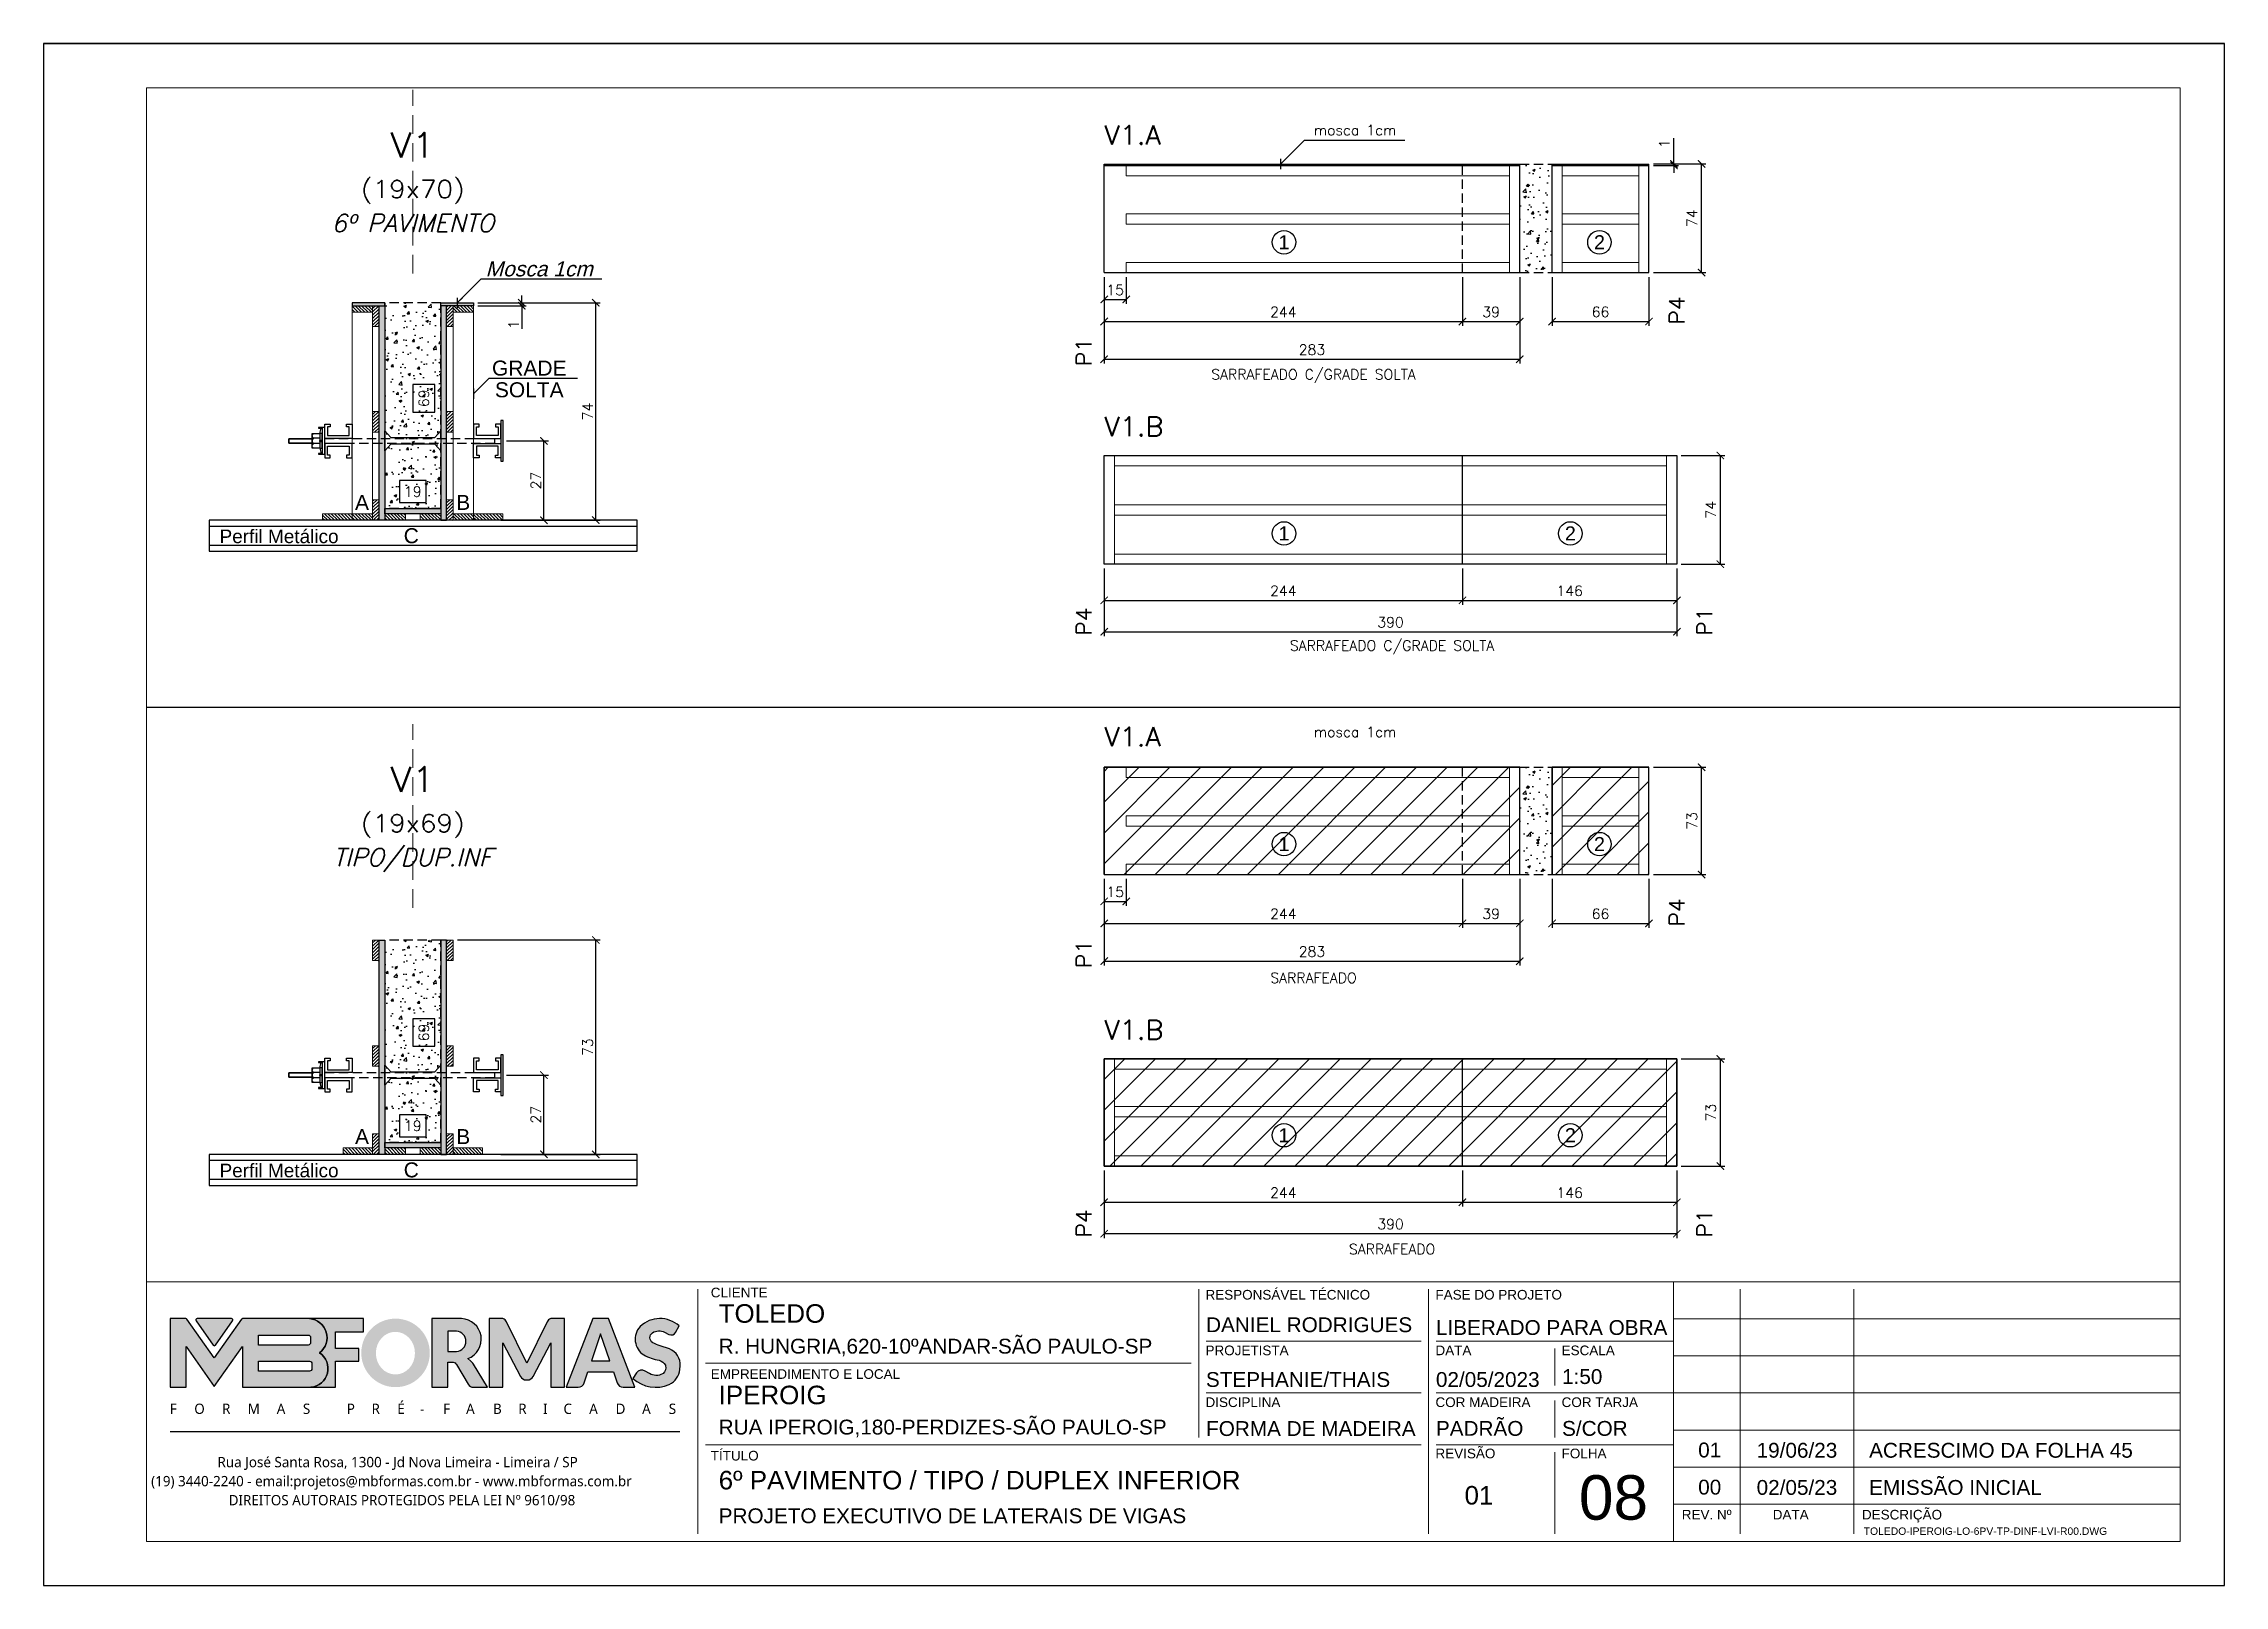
# Model space of a CAD drawing. Extents: x -23436 to 4767, y -4638 to 9755.
# Drawn here: x -20676 to -19191, y 6382 to 7432 of the extents above; entities that cross this region are included whole.
import ezdxf
from ezdxf.enums import TextEntityAlignment as Align

# ---------------------------------------------------------------- set-up
doc = ezdxf.new("R2010")
doc.units = 0
doc.header["$PDMODE"] = 2
doc.header["$PDSIZE"] = 10
doc.linetypes.add('CABLIN', pattern=[0.35, 0.25, -0.1])
doc.linetypes.add('HIDDEN', pattern=[9.525, 6.35, -3.175])
doc.layers.get('0').update_dxf_attribs({"lineweight": 13})
doc.layers.get('Defpoints').update_dxf_attribs({"lineweight": 13})
for name, color, linetype in [('Barra de Ancoragem', 20, 'Continuous'), ('Concreto', 250, 'HIDDEN'), ('Cota', 4, 'Continuous'), ('Cota Seção (2x)', 4, 'Continuous'), ('Hachura', 252, 'CABLIN'), ('MB Logo', 255, 'Continuous'), ('Painéis', 200, 'Continuous'), ('Perfil Metálico', 224, 'Continuous'), ('Reaproveitamento', 251, 'Continuous'), ('Romaneio', 10, 'Continuous'), ('Texto de Titulo', 7, 'Continuous'), ('Texto Qtd Sarr', 242, 'Continuous'), ('Tubo de PVC', 51, 'Continuous')]:
    doc.layers.add(name, color=color, linetype=linetype)
for name, color, linetype, lineweight in [('FOLHA MB', 7, 'Continuous', 13), ('Madeira', 100, 'Continuous', 13), ('N° Folha', 5, 'Continuous', 13), ('Sarr 2.2x7', 40, 'Continuous', 9), ('Texto Seção', 7, 'Continuous', 15)]:
    doc.layers.add(name, color=color, linetype=linetype, lineweight=lineweight)
doc.layers.add('Laje_Perimetro', color=7, linetype='Continuous', plot=False)
doc.styles.add('ARIAL', font='arial.ttf', dxfattribs={"oblique": 15, "height": 25})
doc.styles.add('MB_C01', font='arial.ttf', dxfattribs={"height": 1.3})
doc.styles.add('MB_C02', font='arial.ttf', dxfattribs={"height": 2})
doc.styles.add('MB_C03', font='arial.ttf', dxfattribs={"height": 2.5})
doc.styles.add('MB_C04', font='arial.ttf', dxfattribs={"height": 6})
doc.styles.add('MtXpl_Lucida_Sans_Un', font='l_10646.ttf')
doc.styles.add('REGUA-120', font='ROMANS.shx', dxfattribs={"height": 15})
doc.styles.add('ROMANS', font='romans.shx')
doc.dimstyles.new('Cota Paínel', dxfattribs={"dimtxt": 7, "dimasz": 5, "dimexe": 3, "dimexo": 3, "dimgap": 3, "dimtad": 1, "dimdec": 1, "dimzin": 12, "dimdsep": 46, "dimtxsty": 'ROMANS', "dimblk": 'ARCHTICK', "dimcen": 0, "dimclrd": 4, "dimclre": 4, "dimclrt": 1, "dimadec": 1, "dimazin": 3, "dimtfac": 1, "dimtdec": 1, "dimtmove": 0, "dimatfit": 3, "dimldrblk": 'OBLIQUE', "dimfxl": 1, "dimtolj": 1, "dimtzin": 12, "dimarcsym": 0})
doc.dimstyles.new('Cota Seção (2x)', dxfattribs={"dimtxt": 7, "dimasz": 5, "dimexe": 3, "dimexo": 3, "dimgap": 2, "dimtad": 3, "dimdec": 1, "dimlfac": 0.5, "dimzin": 12, "dimdsep": 46, "dimtxsty": 'ROMANS', "dimblk": 'ARCHTICK', "dimcen": 0, "dimclrd": 4, "dimclre": 4, "dimclrt": 1, "dimadec": 1, "dimazin": 3, "dimtfac": 1, "dimtdec": 1, "dimtmove": 0, "dimatfit": 3, "dimldrblk": 'OBLIQUE', "dimfxl": 1, "dimtolj": 1, "dimtzin": 12, "dimarcsym": 0})
doc.dimstyles.new('Cota Seção interna', dxfattribs={"dimtxt": 7, "dimasz": 6, "dimexe": 0.18, "dimexo": 2, "dimgap": -4, "dimtad": 3, "dimdec": 1, "dimlfac": 0.5, "dimzin": 12, "dimdsep": 46, "dimtxsty": 'ROMANS', "dimblk": 'ARCHTICK', "dimcen": 0.09, "dimse1": 1, "dimse2": 1, "dimsd1": 1, "dimsd2": 1, "dimclrd": 180, "dimclre": 5, "dimclrt": 1, "dimadec": 0, "dimazin": 3, "dimtfac": 1, "dimtdec": 1, "dimtofl": 0, "dimtmove": 0, "dimatfit": 3, "dimldrblk": 'ARCHTICK', "dimfxl": 1, "dimtolj": 1, "dimtzin": 0, "dimarcsym": 0})
pattern_1 = [(315, (2517.0433, -1121.9766), (1.12253202, 1.12253202), [])]
pattern_2 = [(315, (2517.0433, -1195.5766), (1.12253202, 1.12253202), [])]
pattern_3 = [(315, (2517.0433, -1053.9766), (1.12253202, 1.12253202), [])]
pattern_4 = [(225, (-28705.2206, -15852.953), (1.12253202, -1.12253202), [])]
pattern_5 = [(225, (-28705.2206, -15840.953), (1.12253202, -1.12253202), [])]
pattern_6 = [(225, (-28705.2206, -15912.953), (1.12253202, -1.12253202), [])]
pattern_7 = [(225, (-28705.2206, -16284.8405), (1.12253202, -1.12253202), [])]
pattern_8 = [(225, (-28705.2206, -16272.8405), (1.12253202, -1.12253202), [])]
pattern_9 = [(225, (-28705.2206, -16344.8405), (1.12253202, -1.12253202), [])]
pattern_10 = [(45, (0, 0), (-10.48783, 10.48783), [])]

msp = doc.modelspace()

# ---------------------------------------------------------------- texts
at = {"layer": 'N° Folha', "color": 5, "style": 'MB_C04'}
msp.add_text('08', height=30.306, dxfattribs=at).set_placement((-19630.93, 6427))
at = {"layer": 'Painéis', "color": 1, "char_height": 7, "attachment_point": 5, "style": 'ROMANS'}
for s, insert in [('\\A1;mosca 1cm', (-19783.33, 7373.36)), ('\\A1;SARRAFEADO C/GRADE SOLTA', (-19811.64, 7205.85)), ('\\A1;SARRAFEADO C/GRADE SOLTA', (-19758.14, 7021.13)), ('\\A1;mosca 1cm', (-19783.33, 6963.5)), ('\\A1;SARRAFEADO', (-19811.64, 6796)), ('\\A1;SARRAFEADO', (-19758.14, 6611.27))]:
    msp.add_mtext(s, dxfattribs=dict(at, insert=insert))
at = {"layer": 'Romaneio', "color": 0, "style": 'ARIAL'}
for s, p in [('1', (-19831.75, 7296.97)), ('2', (-19616.93, 7296.97)), ('1', (-19831.75, 7098.67)), ('2', (-19636.75, 7098.67)), ('1', (-19831.75, 6887.11)), ('2', (-19616.93, 6887.11)), ('1', (-19831.75, 6688.82)), ('2', (-19636.75, 6688.82))]:
    msp.add_text(s, height=9.6, dxfattribs=at).set_placement(p, align=Align.MIDDLE_CENTER)
at = {"layer": 'Texto Seção', "style": 'REGUA-120', "width": 1.05}
for s, p in [('V1.A', (-19954.21, 7363.6)), ('V1.B', (-19954.21, 7164.98)), ('V1.A', (-19954.21, 6953.74)), ('V1.B', (-19954.21, 6754.13))]:
    msp.add_text(s, height=13, dxfattribs=at).set_placement(p)
for s, p in [('P4', (-19559.02, 7240.84)), ('P1', (-19962.89, 7212.52)), ('P4', (-19962.89, 7029.01)), ('P1', (-19540.13, 7029.01)), ('P4', (-19559.02, 6830.98)), ('P1', (-19962.89, 6802.66)), ('P4', (-19962.89, 6619.15)), ('P1', (-19540.13, 6619.15))]:
    msp.add_text(s, height=10.4, rotation=90, dxfattribs=at).set_placement(p)
at = {"layer": 'Texto Seção', "color": 0, "linetype": 'Continuous', "style": 'ARIAL'}
for s, height, p in [('GRADE', 10.219, (-20345.69, 7211.29)), ('SOLTA', 10.219, (-20345.69, 7196.5)), ('A', 10.22, (-20459.59, 7119.8)), ('B', 10.22, (-20390.65, 7119.8)), ('C', 10.22, (-20426.04, 7097.12)), ('A', 10.22, (-20459.59, 6687.91)), ('B', 10.22, (-20390.65, 6687.91)), ('C', 10.22, (-20426.04, 6665.24))]:
    msp.add_text(s, height=height, dxfattribs=at).set_placement(p, align=Align.MIDDLE_CENTER)
at = {"layer": 'Texto Seção', "style": 'ARIAL'}
for p in [(-20516.06, 7096.69), (-20516.06, 6664.8)]:
    msp.add_text('Perfil Metálico', height=9.24, dxfattribs=at).set_placement(p, align=Align.MIDDLE_CENTER)
at = {"layer": 'Texto Seção', "color": 0, "linetype": 'Continuous', "insert": (-20338.97, 7278.76), "char_height": 10.2187, "attachment_point": 5, "style": 'ARIAL'}
msp.add_mtext('\\A1;Mosca 1cm', dxfattribs=at)

# ---------------------------------------------------------------- blocks, each defined once
blk = doc.blocks.new('MB-NOVO')
at = {"layer": 'MB Logo', "linetype": 'Continuous'}
h = blk.add_hatch(color=256, dxfattribs=at)
h.dxf.hatch_style = 1
h.set_gradient(color1=(242, 132, 69), color2=(247, 180, 141), rotation=90, tint=1)
h.paths.add_polyline_path([(-18529.6, 10980.8), (-18475.7, 10980.8, 0.706757), (-18468.7, 11008, 0.681802), (-18476.7, 11034.9), (-18529.4, 11034.9, 0.243712), (-18530.2, 11034.5), (-18551.7, 11003.9), (-18573.3, 11034.5, 0.243712), (-18574.1, 11034.9), (-18586.5, 11034.9), (-18586.5, 10980.8), (-18573.9, 10980.8), (-18573.9, 11012.9), (-18551.7, 10981.5), (-18529.6, 11012.9)])
h.paths.add_polyline_path([(-18516.8, 11014.1), (-18516.8, 11022), (-18477.8, 11022, -0.414214), (-18475.8, 11020), (-18475.8, 11016.1, -0.414214), (-18477.8, 11014.1)], flags=16)
h.paths.add_polyline_path([(-18516.8, 11001.4), (-18476.8, 11001.4, -0.414214), (-18474.8, 10999.4), (-18474.8, 10995.5, -0.414214), (-18476.8, 10993.5), (-18516.8, 10993.5)], flags=16)
at = {"layer": 'MB Logo', "true_color": 0x262626}
h = blk.add_hatch(color=250, dxfattribs=at)
h.dxf.hatch_style = 1
h.paths.add_polyline_path([(-18537.3, 11033.3, 0.60809), (-18538.1, 11034.9), (-18565.3, 11034.9, 0.60809), (-18566.1, 11033.3), (-18552.5, 11014, 0.518202), (-18550.9, 11014)])
h = blk.add_hatch(color=250, dxfattribs=at)
h.dxf.hatch_style = 1
h.paths.add_polyline_path([(-18456.2, 11011.3), (-18456.2, 11024.6), (-18434.2, 11024.6), (-18434.2, 11034.9), (-18476.7, 11034.9, -0.681802), (-18468.7, 11008, -0.706757), (-18475.7, 10980.8), (-18456.2, 10980.8), (-18456.2, 11001.4), (-18437.8, 11001.4), (-18437.8, 11011.3)])
h = blk.add_hatch(color=250, dxfattribs=at)
h.dxf.hatch_style = 1
h.paths.add_polyline_path([(-18435.9, 11007.9, 1), (-18381.9, 11007.9, 1)])
edge = h.paths.add_edge_path(flags=16)
edge.add_ellipse((-18409, 11007.7), major_axis=(0, 16.8), ratio=0.916255, start_angle=0, end_angle=360)
h = blk.add_hatch(color=250, dxfattribs=at)
h.dxf.hatch_style = 1
h.paths.add_polyline_path([(-18357, 11034.9), (-18380.2, 11034.9), (-18380.2, 10980.8), (-18367.6, 10980.8), (-18367.6, 11000.7), (-18363.4, 11000.7, -0.195765), (-18360.9, 10998.9), (-18351.8, 10983.2, 0.261385), (-18347.5, 10980.8), (-18336.4, 10980.8), (-18347.5, 10999, 0.082429), (-18349.6, 11001.5), (-18351.9, 11003.4, 0.81838)])
h.paths.add_polyline_path([(-18360.8, 11009), (-18367.6, 11009), (-18367.6, 11025), (-18360.8, 11025, -0.92578)], flags=16)
h = blk.add_hatch(color=250, dxfattribs=at)
h.dxf.hatch_style = 1
h.paths.add_polyline_path([(-18286.6, 11015.9), (-18286.6, 10980.8), (-18275.8, 10980.8), (-18275.8, 11034.9), (-18286.6, 11034.9, 0.216647), (-18289.4, 11032.4), (-18305.5, 10999.8), (-18321.6, 11032.7, 0.199908), (-18324.3, 11034.9), (-18335.2, 11034.9), (-18335.2, 10980.8), (-18324.3, 10980.8), (-18324.3, 11015.9), (-18310.4, 10989.3, 0.279644), (-18306, 10986.6, 0.340986), (-18300.5, 10989.3)])
h = blk.add_hatch(color=250, dxfattribs=at)
h.dxf.hatch_style = 1
h.paths.add_polyline_path([(-18274.4, 10980.8), (-18265, 10980.8, 0.322517), (-18260.2, 10984.3), (-18257.3, 10993), (-18237.2, 10993), (-18234.3, 10984.3, 0.322517), (-18229.5, 10980.8), (-18220.3, 10980.8), (-18241.2, 11034.9), (-18253.4, 11034.9)])
h.paths.add_polyline_path([(-18254.4, 11001.6), (-18247.3, 11023), (-18240.1, 11001.6)], flags=16)
h = blk.add_hatch(color=250, dxfattribs=at)
h.dxf.hatch_style = 1
h.paths.add_polyline_path([(-18206, 11024, -0.247671), (-18196.9, 11024.3), (-18193.5, 11022.5, 0.40799), (-18188.2, 11024.1), (-18185.4, 11029.1, 0.392837), (-18216.2, 11028.7, 0.467779), (-18213.3, 11006.3, 0.077523), (-18201.2, 11002.1, -0.214206), (-18196.1, 10997.9, -0.284295), (-18198.2, 10991.4, -0.26924), (-18208.8, 10991.6), (-18212.2, 10993.6, 0.407727), (-18219, 10992.1), (-18221.8, 10987.7, 0.296878), (-18193.2, 10983.1, 0.272251), (-18184.9, 10995.3), (-18184.6, 10997.9, 0.348906), (-18193.7, 11011.2), (-18200.4, 11013.5, -0.045018), (-18205.8, 11015.7, -0.618284)])
at = {"layer": 'MB Logo', "linetype": 'Continuous'}
blk.add_line((-18586.5, 10945.9), (-18184.8, 10945.9), dxfattribs=at)
at = {"layer": 'MB Logo', "color": 23, "linetype": 'Continuous', "true_color": 0xf28445}
for points in [[(-18573.3, 11034.5, 0.243712), (-18574.1, 11034.9), (-18586.5, 11034.9), (-18586.5, 10980.8), (-18573.9, 10980.8), (-18573.9, 11012.9), (-18551.7, 10981.5), (-18529.6, 11012.9), (-18529.6, 10980.8), (-18475.7, 10980.8, 0.706757), (-18468.7, 11008, 0.681802), (-18476.7, 11034.9), (-18529.4, 11034.9, 0.243712), (-18530.2, 11034.5), (-18551.7, 11003.9)], [(-18516.8, 11022), (-18477.8, 11022, -0.414214), (-18475.8, 11020), (-18475.8, 11016.1, -0.414214), (-18477.8, 11014.1), (-18516.8, 11014.1)], [(-18516.8, 11001.4), (-18476.8, 11001.4, -0.414214), (-18474.8, 10999.4), (-18474.8, 10995.5, -0.414214), (-18476.8, 10993.5), (-18516.8, 10993.5)]]:
    blk.add_lwpolyline(points, format="xyb", close=True, dxfattribs=at)
at = {"layer": 'MB Logo', "color": 250, "true_color": 0x262626}
for points in [[(-18537.3, 11033.3, 0.60809), (-18538.1, 11034.9), (-18565.3, 11034.9, 0.60809), (-18566.1, 11033.3), (-18552.5, 11014, 0.518202), (-18550.9, 11014)], [(-18437.8, 11011.3), (-18456.2, 11011.3), (-18456.2, 11024.6), (-18434.2, 11024.6), (-18434.2, 11034.9), (-18476.7, 11034.9, -0.681802), (-18468.7, 11008, -0.706757), (-18475.7, 10980.8), (-18456.2, 10980.8), (-18456.2, 11001.4), (-18437.8, 11001.4)], [(-18347.5, 10980.8), (-18336.4, 10980.8), (-18347.5, 10999, 0.082429), (-18349.6, 11001.5), (-18351.9, 11003.4, 0.81838), (-18357, 11034.9), (-18380.2, 11034.9), (-18380.2, 10980.8), (-18367.6, 10980.8), (-18367.6, 11000.7), (-18363.4, 11000.7, -0.209789), (-18360.8, 10998.7), (-18351.8, 10983.2, 0.261385)], [(-18286.6, 11015.9), (-18286.6, 10980.8), (-18275.8, 10980.8), (-18275.8, 11034.9), (-18286.6, 11034.9, 0.216647), (-18289.4, 11032.4), (-18305.5, 10999.8), (-18321.5, 11032.4, 0.216647), (-18324.3, 11034.9), (-18335.2, 11034.9), (-18335.2, 10980.8), (-18324.3, 10980.8), (-18324.3, 11015.9), (-18310.4, 10989.3, 0.279644), (-18306, 10986.6), (-18304.9, 10986.6, 0.279644), (-18300.5, 10989.3)], [(-18265, 10980.8, 0.322517), (-18260.2, 10984.3), (-18257.3, 10993), (-18237.2, 10993), (-18234.3, 10984.3, 0.322517), (-18229.5, 10980.8), (-18220.3, 10980.8), (-18241.2, 11034.9), (-18253.4, 11034.9), (-18274.4, 10980.8)], [(-18206.2, 11015.9, -0.549626), (-18206.4, 11023.8, -0.258723), (-18196.9, 11024.3), (-18193.5, 11022.5, 0.40799), (-18188.2, 11024.1), (-18185.4, 11029.1, 0.392837), (-18216.2, 11028.7, 0.467779), (-18213.3, 11006.3, 0.077523), (-18201.2, 11002.1, -0.203897), (-18196.3, 10998.2), (-18196.1, 10997.8, -0.267611), (-18198, 10991.6), (-18198.5, 10991.3, -0.261145), (-18208.8, 10991.6), (-18212.2, 10993.6, 0.407727), (-18219, 10992.1), (-18221.8, 10987.7, 0.296878), (-18193.2, 10983.1, 0.265963), (-18184.9, 10994.9), (-18184.7, 10997.6, 0.340466), (-18193.1, 11011), (-18200.4, 11013.5, -0.049298)], [(-18367.6, 11009), (-18360.8, 11009, 0.92578), (-18360.8, 11025), (-18367.6, 11025)]]:
    blk.add_lwpolyline(points, format="xyb", close=True, dxfattribs=at)
blk.add_lwpolyline([(-18247.3, 11023), (-18254.4, 11001.6), (-18240.1, 11001.6)], close=True, dxfattribs=at)
at = {"layer": 'MB Logo', "color": 250, "true_color": 0x262626, "style": 'MtXpl_Lucida_Sans_Un'}
for s, height, p in [('F', 8.12, (-18586.8, 10959.8)), ('O', 8.12, (-18567.5, 10959.8)), ('R', 8.12, (-18545.6, 10959.8)), ('M', 8.12, (-18525.4, 10959.8)), ('A', 8.12, (-18502.5, 10959.8)), ('S', 8.12, (-18481.9, 10959.8)), ('P', 8.12, (-18447.3, 10959.8)), ('R', 8.12, (-18427.8, 10959.8)), ('É', 8.12, (-18407.5, 10959.8)), ('-', 8.12, (-18389.6, 10959.8)), ('F', 8.12, (-18371.4, 10959.8)), ('A', 8.12, (-18353.3, 10959.8)), ('B', 8.12, (-18332.1, 10959.8)), ('R', 8.12, (-18312.2, 10959.8)), ('I', 8.12, (-18292.7, 10959.8)), ('C', 8.12, (-18276.6, 10959.8)), ('A', 8.12, (-18256.3, 10959.8)), ('D', 8.12, (-18235.5, 10959.8)), ('A', 8.12, (-18214.6, 10959.8)), ('S', 8.12, (-18193.6, 10959.8)), ('DIREITOS AUTORAIS PROTEGIDOS PELA LEI Nº 9610/98', 8.122, (-18540.4, 10887.8))]:
    blk.add_text(s, height=height, dxfattribs=at).set_placement(p)
at = {"layer": 'MB Logo', "style": 'MtXpl_Lucida_Sans_Un'}
for s, p in [('Rua José Santa Rosa, 1300 - Jd Nova Limeira - Limeira / SP', (-18549.2, 10917.8)), ('(19) 3440-2240 - email:projetos@mbformas.com.br - www.mbformas.com.br', (-18601.5, 10902.8))]:
    blk.add_text(s, height=8.122, dxfattribs=at).set_placement(p)
blk = doc.blocks.new('A$C169d8357')
at = {"layer": 'FOLHA MB', "color": 1}
for p, q in [((1109.8, 356.7), (70, 356.7)), ((1109.8, 356.7), (1109.8, 179.9)), ((1455, 356.7), (1109.8, 356.7)), ((445.6, 351.7), (445.6, 185)), ((786.6, 351.7), (786.6, 250.7)), ((943.1, 351.7), (943.1, 185)), ((1155.3, 185), (1155.3, 351.7)), ((1232.6, 351.7), (1232.6, 185)), ((1455, 331.5), (1109.8, 331.5)), ((938.1, 316.3), (791.6, 316.3)), ((1109.8, 316.3), (948.2, 316.3)), ((781.5, 301.2), (450.7, 301.2)), ((1029, 311.3), (1029, 286)), ((1455, 306.2), (1109.8, 306.2)), ((938.1, 281), (791.6, 281)), ((1109.8, 281), (948.2, 281)), ((1029, 275.9), (1029, 250.7)), ((1455, 281), (1109.8, 281)), ((1455, 255.7), (1109.8, 255.7)), ((938.1, 245.6), (450.7, 245.6)), ((1109.8, 245.6), (948.2, 245.6)), ((1029, 240.6), (1029, 185)), ((1455, 230.4), (1109.8, 230.4)), ((1455, 205.2), (1109.8, 205.2))]:
    blk.add_line(p, q, dxfattribs=at)
for points in [[(0, 1199.9), (0, 149.9), (1485, 149.9), (1485, 1199.9)], [(70, 1169.9), (70, 179.9), (1455, 179.9), (1455, 1169.9)]]:
    blk.add_lwpolyline(points, close=True, dxfattribs=at)
at = {"layer": 'MB Logo', "xscale": 0.8642040370897565, "yscale": 0.8642040370897565, "zscale": 0.8642040370897565}
blk.add_blockref('MB-NOVO', (16148.7, -9204.8), dxfattribs=at)
at = {"layer": 'FOLHA MB', "color": 6}
for s, height, style, p in [('CLIENTE', 6.57, 'MB_C01', (454.3, 346.1)), ('RESPONSÁVEL TÉCNICO', 6.566, 'MB_C01', (791.2, 344.6)), ('FASE DO PROJETO', 6.566, 'MB_C01', (947.8, 344.6)), ('R. HUNGRIA,620-10ºANDAR-SÃO PAULO-SP', 10.102, 'MB_C02', (459.7, 307.8)), ('PROJETISTA', 6.57, 'MB_C01', (791.2, 306.7)), ('DATA', 6.57, 'MB_C01', (947.8, 306.7)), ('ESCALA', 6.57, 'MB_C01', (1033.7, 306.7)), ('EMPREENDIMENTO E LOCAL', 6.566, 'MB_C01', (454.3, 290.6)), ('DISCIPLINA', 6.57, 'MB_C01', (791.2, 271.4)), ('COR MADEIRA', 6.566, 'MB_C01', (947.8, 271.4)), ('COR TARJA', 6.57, 'MB_C01', (1033.7, 271.4)), ('RUA IPEROIG,180-PERDIZES-SÃO PAULO-SP', 10.102, 'MB_C02', (459.7, 252.7)), ('TÍTULO', 6.57, 'MB_C01', (454.3, 235)), ('REVISÃO', 6.57, 'MB_C01', (947.8, 236.5)), ('FOLHA', 6.57, 'MB_C01', (1033.7, 236.5)), ('PROJETO EXECUTIVO DE LATERAIS DE VIGAS', 10.102, 'MB_C02', (459.7, 192.3))]:
    blk.add_text(s, height=height, dxfattribs=dict(at, style=style)).set_placement(p)
at = {"layer": 'FOLHA MB', "color": 5}
for s, height, style, p in [('TOLEDO', 12.63, 'MB_C03', (459.7, 328.8)), ('DANIEL RODRIGUES', 10.102, 'MB_C02', (791.6, 322.4)), ('LIBERADO PARA OBRA', 10.102, 'MB_C02', (948.1, 320.5)), ('1:50', 10.1, 'MB_C02', (1034, 287.1)), ('IPEROIG', 12.63, 'MB_C03', (459.7, 273.3)), ('STEPHANIE/THAIS', 10.102, 'MB_C02', (791.5, 285.1)), ('02/05/2023', 10.1, 'MB_C02', (948.1, 285.1)), ('FORMA DE MADEIRA', 10.102, 'MB_C02', (791.6, 251.7)), ('PADRÃO', 10.1, 'MB_C02', (948.1, 251.8)), ('S/COR', 10.1, 'MB_C02', (1034, 251.8)), ('01', 10.1, 'MB_C02', (1126.7, 237.1)), ('19/06/23', 10.1, 'MB_C02', (1166.5, 236.9)), ('ACRESCIMO DA FOLHA 45', 10.102, 'MB_C02', (1243.1, 236.9)), ('6º PAVIMENTO / TIPO / DUPLEX INFERIOR', 12.628, 'MB_C03', (459.7, 215.3)), ('EMISSÃO INICIAL', 10.102, 'MB_C02', (1243.1, 211.6)), ('01', 12.63, 'MB_C03', (967.6, 205)), ('00', 10.1, 'MB_C02', (1126.7, 211.8)), ('02/05/23', 10.1, 'MB_C02', (1166.5, 211.6))]:
    blk.add_text(s, height=height, dxfattribs=dict(at, style=style)).set_placement(p)
at = {"layer": 'FOLHA MB', "color": 6, "style": 'MB_C01'}
for s, p in [('REV. Nº', (1132.5, 198.1)), ('DATA', (1189.7, 198.1)), ('DESCRIÇÃO', (1265.5, 198.1))]:
    blk.add_text(s, height=6.57, dxfattribs=at).set_placement(p, align=Align.MIDDLE_CENTER)
at = {"layer": 'FOLHA MB', "insert": (1239.4, 189.4), "char_height": 5.051, "width": 210.818, "attachment_point": 1, "style": 'MB_C04'}
blk.add_mtext('TOLEDO-IPEROIG-LO-6PV-TP-DINF-LVI-R00.DWG', dxfattribs=at)
blk = doc.blocks.new('_ArchTick')
at = {"color": 0, "linetype": 'ByBlock', "const_width": 0.15}
blk.add_lwpolyline([(-0.5, -0.5), (0.5, 0.5)], dxfattribs=at)
blk = doc.blocks.new('*D58')
at = {"layer": 'Cota', "color": 4, "lineweight": -2, "transparency": 16777216}
for p, q in [((-19566.2, 7350.3), (-19566.2, 7367.9)), ((-19580.2, 7350.3), (-19563.2, 7350.3)), ((-19580.2, 7349.3), (-19563.2, 7349.3)), ((-19566.2, 7349.3), (-19566.2, 7350.3)), ((-19566.2, 7349.3), (-19566.2, 7344.3))]:
    blk.add_line(p, q, dxfattribs=at)
at = {"layer": 'Defpoints', "color": 0, "transparency": 16777216}
for p in [(-19583.2, 7350.3), (-19583.2, 7349.3), (-19566.2, 7350.3)]:
    blk.add_point(p, dxfattribs=at)
at = {"layer": 'Cota', "color": 4, "lineweight": -2, "transparency": 16777216, "xscale": 5, "yscale": 5, "zscale": 5}
for p, rotation in [((-19566.2, 7350.3), 270), ((-19566.2, 7349.3), 90)]:
    blk.add_blockref('_ArchTick', p, dxfattribs=dict(at, rotation=rotation))
at = {"layer": 'Cota', "color": 1, "transparency": 16777216, "insert": (-19572.7, 7364.1), "char_height": 7, "attachment_point": 5, "rotation": 90, "style": 'ROMANS'}
blk.add_mtext('\\A1;1', dxfattribs=at)
blk = doc.blocks.new('_OBLIQUE')
at = {"color": 0, "linetype": 'ByBlock', "lineweight": -2}
for p, q in [((0, 0), (-1, 0)), ((-0.5, -0.5), (0.5, 0.5))]:
    blk.add_line(p, q, dxfattribs=at)
blk = doc.blocks.new('*D59')
at = {"layer": 'Cota', "color": 4, "lineweight": -2, "transparency": 16777216}
for p, q in [((-19580.2, 7350.3), (-19544.4, 7350.3)), ((-19547.4, 7276.3), (-19547.4, 7350.3)), ((-19580.2, 7276.3), (-19544.4, 7276.3))]:
    blk.add_line(p, q, dxfattribs=at)
at = {"layer": 'Defpoints', "color": 0, "transparency": 16777216}
for p in [(-19583.2, 7350.3), (-19547.4, 7350.3), (-19583.2, 7276.3)]:
    blk.add_point(p, dxfattribs=at)
at = {"layer": 'Cota', "color": 4, "lineweight": -2, "transparency": 16777216, "xscale": 5, "yscale": 5, "zscale": 5}
for p, rotation in [((-19547.4, 7350.3), 90), ((-19547.4, 7276.3), 270)]:
    blk.add_blockref('_ArchTick', p, dxfattribs=dict(at, rotation=rotation))
at = {"layer": 'Cota', "color": 1, "transparency": 16777216, "insert": (-19553.9, 7313.3), "char_height": 7, "attachment_point": 5, "rotation": 90, "style": 'ROMANS'}
blk.add_mtext('\\A1;74', dxfattribs=at)
blk = doc.blocks.new('*D60')
at = {"layer": 'Cota', "color": 4, "lineweight": -2, "transparency": 16777216}
for p, q in [((-19954.2, 7273.3), (-19954.2, 7240)), ((-19710.2, 7273.3), (-19710.2, 7240)), ((-19954.2, 7243), (-19710.2, 7243))]:
    blk.add_line(p, q, dxfattribs=at)
at = {"layer": 'Defpoints', "color": 0, "transparency": 16777216}
for p in [(-19954.2, 7276.3), (-19710.2, 7276.3), (-19710.2, 7243)]:
    blk.add_point(p, dxfattribs=at)
at = {"layer": 'Cota', "color": 4, "lineweight": -2, "transparency": 16777216, "xscale": 5, "yscale": 5, "zscale": 5, "rotation": 180}
blk.add_blockref('_ArchTick', (-19954.2, 7243), dxfattribs=at)
at = {"layer": 'Cota', "color": 4, "lineweight": -2, "transparency": 16777216, "xscale": 5, "yscale": 5, "zscale": 5}
blk.add_blockref('_ArchTick', (-19710.2, 7243), dxfattribs=at)
at = {"layer": 'Cota', "color": 1, "transparency": 16777216, "insert": (-19832.2, 7249.5), "char_height": 7, "attachment_point": 5, "style": 'ROMANS'}
blk.add_mtext('\\A1;244', dxfattribs=at)
blk = doc.blocks.new('*D61')
at = {"layer": 'Cota', "color": 4, "lineweight": -2, "transparency": 16777216}
for p, q in [((-19710.2, 7273.3), (-19710.2, 7240)), ((-19671.2, 7273.3), (-19671.2, 7240)), ((-19710.2, 7243), (-19671.2, 7243))]:
    blk.add_line(p, q, dxfattribs=at)
at = {"layer": 'Defpoints', "color": 0, "transparency": 16777216}
for p in [(-19710.2, 7276.3), (-19671.2, 7276.3), (-19671.2, 7243)]:
    blk.add_point(p, dxfattribs=at)
at = {"layer": 'Cota', "color": 4, "lineweight": -2, "transparency": 16777216, "xscale": 5, "yscale": 5, "zscale": 5, "rotation": 180}
blk.add_blockref('_ArchTick', (-19710.2, 7243), dxfattribs=at)
at = {"layer": 'Cota', "color": 4, "lineweight": -2, "transparency": 16777216, "xscale": 5, "yscale": 5, "zscale": 5}
blk.add_blockref('_ArchTick', (-19671.2, 7243), dxfattribs=at)
at = {"layer": 'Cota', "color": 1, "transparency": 16777216, "insert": (-19690.7, 7249.5), "char_height": 7, "attachment_point": 5, "style": 'ROMANS'}
blk.add_mtext('\\A1;39', dxfattribs=at)
blk = doc.blocks.new('*D62')
at = {"layer": 'Cota', "color": 4, "lineweight": -2, "transparency": 16777216}
for p, q in [((-19649.2, 7273.3), (-19649.2, 7240)), ((-19583.2, 7273.3), (-19583.2, 7240)), ((-19649.2, 7243), (-19583.2, 7243))]:
    blk.add_line(p, q, dxfattribs=at)
at = {"layer": 'Defpoints', "color": 0, "transparency": 16777216}
for p in [(-19649.2, 7276.3), (-19583.2, 7276.3), (-19583.2, 7243)]:
    blk.add_point(p, dxfattribs=at)
at = {"layer": 'Cota', "color": 4, "lineweight": -2, "transparency": 16777216, "xscale": 5, "yscale": 5, "zscale": 5, "rotation": 180}
blk.add_blockref('_ArchTick', (-19649.2, 7243), dxfattribs=at)
at = {"layer": 'Cota', "color": 4, "lineweight": -2, "transparency": 16777216, "xscale": 5, "yscale": 5, "zscale": 5}
blk.add_blockref('_ArchTick', (-19583.2, 7243), dxfattribs=at)
at = {"layer": 'Cota', "color": 1, "transparency": 16777216, "insert": (-19616.2, 7249.5), "char_height": 7, "attachment_point": 5, "style": 'ROMANS'}
blk.add_mtext('\\A1;66', dxfattribs=at)
blk = doc.blocks.new('*D63')
at = {"layer": 'Cota', "color": 4, "lineweight": -2, "transparency": 16777216}
for p, q in [((-19954.2, 7273.3), (-19954.2, 7214.3)), ((-19671.2, 7273.3), (-19671.2, 7214.3)), ((-19954.2, 7217.3), (-19671.2, 7217.3))]:
    blk.add_line(p, q, dxfattribs=at)
at = {"layer": 'Defpoints', "color": 0, "transparency": 16777216}
for p in [(-19954.2, 7276.3), (-19671.2, 7276.3), (-19671.2, 7217.3)]:
    blk.add_point(p, dxfattribs=at)
at = {"layer": 'Cota', "color": 4, "lineweight": -2, "transparency": 16777216, "xscale": 5, "yscale": 5, "zscale": 5, "rotation": 180}
blk.add_blockref('_ArchTick', (-19954.2, 7217.3), dxfattribs=at)
at = {"layer": 'Cota', "color": 4, "lineweight": -2, "transparency": 16777216, "xscale": 5, "yscale": 5, "zscale": 5}
blk.add_blockref('_ArchTick', (-19671.2, 7217.3), dxfattribs=at)
at = {"layer": 'Cota', "color": 1, "transparency": 16777216, "insert": (-19812.7, 7223.8), "char_height": 7, "attachment_point": 5, "style": 'ROMANS'}
blk.add_mtext('\\A1;283', dxfattribs=at)
blk = doc.blocks.new('*D64')
at = {"layer": 'Cota', "color": 4, "lineweight": -2, "transparency": 16777216}
for p, q in [((-19954.2, 7273.3), (-19954.2, 7255)), ((-19939.2, 7273.3), (-19939.2, 7255)), ((-19954.2, 7258), (-19939.2, 7258))]:
    blk.add_line(p, q, dxfattribs=at)
at = {"layer": 'Defpoints', "color": 0, "transparency": 16777216}
for p in [(-19954.2, 7276.3), (-19939.2, 7276.3), (-19939.2, 7258)]:
    blk.add_point(p, dxfattribs=at)
at = {"layer": 'Cota', "color": 4, "lineweight": -2, "transparency": 16777216, "xscale": 5, "yscale": 5, "zscale": 5, "rotation": 180}
blk.add_blockref('_ArchTick', (-19954.2, 7258), dxfattribs=at)
at = {"layer": 'Cota', "color": 4, "lineweight": -2, "transparency": 16777216, "xscale": 5, "yscale": 5, "zscale": 5}
blk.add_blockref('_ArchTick', (-19939.2, 7258), dxfattribs=at)
at = {"layer": 'Cota', "color": 1, "transparency": 16777216, "insert": (-19946.7, 7264.5), "char_height": 7, "attachment_point": 5, "style": 'ROMANS'}
blk.add_mtext('\\A1;15', dxfattribs=at)
blk = doc.blocks.new('*D65')
at = {"layer": 'Cota', "color": 4, "lineweight": -2, "transparency": 16777216}
for p, q in [((-19954.2, 7074.7), (-19954.2, 7050.1)), ((-19710.2, 7074.7), (-19710.2, 7050.1)), ((-19954.2, 7053.1), (-19710.2, 7053.1))]:
    blk.add_line(p, q, dxfattribs=at)
at = {"layer": 'Defpoints', "color": 0, "transparency": 16777216}
for p in [(-19954.2, 7077.7), (-19710.2, 7077.7), (-19710.2, 7053.1)]:
    blk.add_point(p, dxfattribs=at)
at = {"layer": 'Cota', "color": 4, "lineweight": -2, "transparency": 16777216, "xscale": 5, "yscale": 5, "zscale": 5, "rotation": 180}
blk.add_blockref('_ArchTick', (-19954.2, 7053.1), dxfattribs=at)
at = {"layer": 'Cota', "color": 4, "lineweight": -2, "transparency": 16777216, "xscale": 5, "yscale": 5, "zscale": 5}
blk.add_blockref('_ArchTick', (-19710.2, 7053.1), dxfattribs=at)
at = {"layer": 'Cota', "color": 1, "transparency": 16777216, "insert": (-19832.2, 7059.6), "char_height": 7, "attachment_point": 5, "style": 'ROMANS'}
blk.add_mtext('\\A1;244', dxfattribs=at)
blk = doc.blocks.new('*D66')
at = {"layer": 'Cota', "color": 4, "lineweight": -2, "transparency": 16777216}
for p, q in [((-19710.2, 7074.7), (-19710.2, 7050.1)), ((-19564.2, 7074.7), (-19564.2, 7050.1)), ((-19710.2, 7053.1), (-19564.2, 7053.1))]:
    blk.add_line(p, q, dxfattribs=at)
at = {"layer": 'Defpoints', "color": 0, "transparency": 16777216}
for p in [(-19710.2, 7077.7), (-19564.2, 7077.7), (-19564.2, 7053.1)]:
    blk.add_point(p, dxfattribs=at)
at = {"layer": 'Cota', "color": 4, "lineweight": -2, "transparency": 16777216, "xscale": 5, "yscale": 5, "zscale": 5, "rotation": 180}
blk.add_blockref('_ArchTick', (-19710.2, 7053.1), dxfattribs=at)
at = {"layer": 'Cota', "color": 4, "lineweight": -2, "transparency": 16777216, "xscale": 5, "yscale": 5, "zscale": 5}
blk.add_blockref('_ArchTick', (-19564.2, 7053.1), dxfattribs=at)
at = {"layer": 'Cota', "color": 1, "transparency": 16777216, "insert": (-19637.2, 7059.6), "char_height": 7, "attachment_point": 5, "style": 'ROMANS'}
blk.add_mtext('\\A1;146', dxfattribs=at)
blk = doc.blocks.new('*D67')
at = {"layer": 'Cota', "color": 4, "lineweight": -2, "transparency": 16777216}
for p, q in [((-19954.2, 7074.7), (-19954.2, 7028.7)), ((-19564.2, 7074.7), (-19564.2, 7028.7)), ((-19954.2, 7031.7), (-19564.2, 7031.7))]:
    blk.add_line(p, q, dxfattribs=at)
at = {"layer": 'Defpoints', "color": 0, "transparency": 16777216}
for p in [(-19954.2, 7077.7), (-19564.2, 7077.7), (-19564.2, 7031.7)]:
    blk.add_point(p, dxfattribs=at)
at = {"layer": 'Cota', "color": 4, "lineweight": -2, "transparency": 16777216, "xscale": 5, "yscale": 5, "zscale": 5, "rotation": 180}
blk.add_blockref('_ArchTick', (-19954.2, 7031.7), dxfattribs=at)
at = {"layer": 'Cota', "color": 4, "lineweight": -2, "transparency": 16777216, "xscale": 5, "yscale": 5, "zscale": 5}
blk.add_blockref('_ArchTick', (-19564.2, 7031.7), dxfattribs=at)
at = {"layer": 'Cota', "color": 1, "transparency": 16777216, "insert": (-19759.2, 7038.2), "char_height": 7, "attachment_point": 5, "style": 'ROMANS'}
blk.add_mtext('\\A1;390', dxfattribs=at)
blk = doc.blocks.new('*D68')
at = {"layer": 'Cota', "color": 4, "lineweight": -2, "transparency": 16777216}
for p, q in [((-19561.2, 7151.7), (-19531.6, 7151.7)), ((-19534.6, 7077.7), (-19534.6, 7151.7)), ((-19561.2, 7077.7), (-19531.6, 7077.7))]:
    blk.add_line(p, q, dxfattribs=at)
at = {"layer": 'Defpoints', "color": 0, "transparency": 16777216}
for p in [(-19564.2, 7151.7), (-19534.6, 7151.7), (-19564.2, 7077.7)]:
    blk.add_point(p, dxfattribs=at)
at = {"layer": 'Cota', "color": 4, "lineweight": -2, "transparency": 16777216, "xscale": 5, "yscale": 5, "zscale": 5}
for p, rotation in [((-19534.6, 7151.7), 90), ((-19534.6, 7077.7), 270)]:
    blk.add_blockref('_ArchTick', p, dxfattribs=dict(at, rotation=rotation))
at = {"layer": 'Cota', "color": 1, "transparency": 16777216, "insert": (-19541.1, 7114.7), "char_height": 7, "attachment_point": 5, "rotation": 90, "style": 'ROMANS'}
blk.add_mtext('\\A1;74', dxfattribs=at)
blk = doc.blocks.new('DSADSAD')
at = {"layer": 'Barra de Ancoragem'}
for p, q in [((-12991, 7698.4), (-13009.2, 7698.4)), ((-13005.1, 7696.9), (-13008.6, 7697.6)), ((-12995.1, 7696.9), (-12991.5, 7697.6))]:
    blk.add_line(p, q, dxfattribs=at)
at = {"layer": 'Barra de Ancoragem', "flags": 128}
for points in [[(-13009.2, 7700.2), (-12991, 7700.2), (-12991, 7698.4), (-13009.2, 7698.4)], [(-13008.6, 7698.4), (-13008.6, 7696), (-13009.2, 7696), (-13009.2, 7698.4)], [(-12995.1, 7698.4), (-12995.1, 7696.9), (-13005.1, 7696.9), (-13005.1, 7698.4)], [(-12991, 7698.4), (-12991, 7696), (-12991.5, 7696), (-12991.5, 7698.4)]]:
    blk.add_lwpolyline(points, close=True, dxfattribs=at)
for points in [[(-13005.1, 7696.9), (-13005.1, 7691.6), (-12995.1, 7691.6), (-12995.1, 7696.9)], [(-13000.4, 7696.9), (-13000.4, 7698.4), (-12999.8, 7698.4), (-12999.8, 7696.9), (-13000.4, 7696.9), (-12999.8, 7696.9)]]:
    blk.add_lwpolyline(points, dxfattribs=at)
for points in [[(-13001.9, 7696.9), (-13001.9, 7692.8, 0.666667), (-12998.3, 7692.8, 0.666667)], [(-12998.3, 7696.9), (-12998.3, 7692.8, 0.729796), (-12995.1, 7692.8, 0.729796)]]:
    blk.add_lwpolyline(points, format="xyb", dxfattribs=at)
at = {"layer": 'Barra de Ancoragem'}
blk.add_arc((-13003.5, 7693.3), 1.7, 197.7564, 342.2436, dxfattribs=at)
blk = doc.blocks.new('*D78')
at = {"layer": 'Cota Seção (2x)', "color": 180, "lineweight": -2, "transparency": 16777216}
for p, q in [((-20416, 7134.7), (-20434, 7134.7)), ((-20434, 7134.7), (-20434, 7119.7)), ((-20416, 7119.7), (-20416, 7134.7)), ((-20434, 7119.7), (-20416, 7119.7))]:
    blk.add_line(p, q, dxfattribs=at)
at = {"layer": 'Defpoints', "color": 0, "transparency": 16777216}
for p in [(-20444, 7115.7), (-20444, 7115.7), (-20406, 7115.7)]:
    blk.add_point(p, dxfattribs=at)
at = {"layer": 'Cota Seção (2x)', "color": 1, "transparency": 16777216, "insert": (-20425, 7127.2), "char_height": 7, "attachment_point": 5, "style": 'ROMANS'}
blk.add_mtext('\\A1;19', dxfattribs=at)
blk = doc.blocks.new('*D79')
at = {"layer": 'Cota Seção (2x)', "color": 180, "lineweight": -2, "transparency": 16777216}
for p, q in [((-20410, 7200), (-20425, 7200)), ((-20425, 7200), (-20425, 7181.3)), ((-20410, 7181.3), (-20410, 7200)), ((-20425, 7181.3), (-20410, 7181.3))]:
    blk.add_line(p, q, dxfattribs=at)
at = {"layer": 'Defpoints', "color": 0, "transparency": 16777216}
for p in [(-20406, 7253.7), (-20406, 7253.7), (-20406, 7115.7)]:
    blk.add_point(p, dxfattribs=at)
at = {"layer": 'Cota Seção (2x)', "color": 1, "transparency": 16777216, "insert": (-20417.5, 7190.7), "char_height": 7, "attachment_point": 5, "rotation": 90, "style": 'ROMANS'}
blk.add_mtext('\\A1;69', dxfattribs=at)
blk = doc.blocks.new('*D76')
at = {"layer": 'Cota', "color": 4, "lineweight": -2, "transparency": 16777216}
for p, q in [((-20361.3, 7161.7), (-20332.7, 7161.7)), ((-20335.7, 7107.7), (-20335.7, 7161.7)), ((-20360.6, 7107.7), (-20332.7, 7107.7))]:
    blk.add_line(p, q, dxfattribs=at)
at = {"layer": 'Defpoints', "color": 0, "transparency": 16777216}
for p in [(-20364.3, 7161.7), (-20335.7, 7161.7), (-20363.6, 7107.7)]:
    blk.add_point(p, dxfattribs=at)
at = {"layer": 'Cota', "color": 4, "lineweight": -2, "transparency": 16777216, "xscale": 5, "yscale": 5, "zscale": 5}
for p, rotation in [((-20335.7, 7161.7), 90), ((-20335.7, 7107.7), 270)]:
    blk.add_blockref('_ArchTick', p, dxfattribs=dict(at, rotation=rotation))
at = {"layer": 'Cota', "color": 1, "transparency": 16777216, "insert": (-20341.2, 7134.7), "char_height": 7, "attachment_point": 5, "rotation": 90, "style": 'ROMANS'}
blk.add_mtext('\\A1;27', dxfattribs=at)
blk = doc.blocks.new('*D77')
at = {"layer": 'Cota', "color": 4, "lineweight": -2, "transparency": 16777216}
for p, q in [((-20380.6, 7255.7), (-20297.4, 7255.7)), ((-20300.4, 7107.7), (-20300.4, 7255.7)), ((-20365, 7107.7), (-20297.4, 7107.7))]:
    blk.add_line(p, q, dxfattribs=at)
at = {"layer": 'Defpoints', "color": 0, "transparency": 16777216}
for p in [(-20383.6, 7255.7), (-20300.4, 7255.7), (-20368, 7107.7)]:
    blk.add_point(p, dxfattribs=at)
at = {"layer": 'Cota', "color": 4, "lineweight": -2, "transparency": 16777216, "xscale": 5, "yscale": 5, "zscale": 5}
for p, rotation in [((-20300.4, 7255.7), 90), ((-20300.4, 7107.7), 270)]:
    blk.add_blockref('_ArchTick', p, dxfattribs=dict(at, rotation=rotation))
at = {"layer": 'Cota', "color": 1, "transparency": 16777216, "insert": (-20305.9, 7181.7), "char_height": 7, "attachment_point": 5, "rotation": 90, "style": 'ROMANS'}
blk.add_mtext('\\A1;74', dxfattribs=at)
blk = doc.blocks.new('titulo1')
at = {"layer": 'Defpoints', "color": 252, "linetype": 'HIDDEN', "ltscale": 2}
blk.add_line((0, 0), (0, 125), dxfattribs=at)
at = {"layer": 'Defpoints', "style": 'ROMANS', "oblique": 15}
blk.add_attdef('FOLHA', text='', height=10, dxfattribs=at).set_placement((0, 15.6), align=Align.MIDDLE_CENTER)
at = {"layer": 'Texto Qtd Sarr', "color": 3, "style": 'ROMANS', "oblique": 15}
for tag, height, p in [('TITULO', 17, (0, 71.4)), ('SEÇÃO', 12, (0, 41.5))]:
    blk.add_attdef(tag, text='', height=height, dxfattribs=at).set_placement(p, align=Align.MIDDLE_CENTER)
blk = doc.blocks.new('*D120')
at = {"layer": 'Cota', "color": 4, "lineweight": -2, "transparency": 16777216}
for p, q in [((-20380.6, 7255.7), (-20347.8, 7255.7)), ((-20380.6, 7253.7), (-20347.8, 7253.7)), ((-20350.8, 7255.7), (-20350.8, 7260.7)), ((-20350.8, 7255.7), (-20350.8, 7253.7)), ((-20350.8, 7253.7), (-20350.8, 7238))]:
    blk.add_line(p, q, dxfattribs=at)
at = {"layer": 'Defpoints', "color": 0, "transparency": 16777216}
for p in [(-20383.6, 7255.7), (-20383.6, 7253.7), (-20350.8, 7253.7)]:
    blk.add_point(p, dxfattribs=at)
at = {"layer": 'Cota', "color": 4, "lineweight": -2, "transparency": 16777216, "xscale": 5, "yscale": 5, "zscale": 5}
for p, rotation in [((-20350.8, 7255.7), 270), ((-20350.8, 7253.7), 90)]:
    blk.add_blockref('_ArchTick', p, dxfattribs=dict(at, rotation=rotation))
at = {"layer": 'Cota', "color": 1, "transparency": 16777216, "insert": (-20356.3, 7240.8), "char_height": 7, "attachment_point": 5, "rotation": 90, "style": 'ROMANS'}
blk.add_mtext('\\A1;1', dxfattribs=at)
blk = doc.blocks.new('*D121')
at = {"layer": 'Cota Seção (2x)', "color": 180, "lineweight": -2, "transparency": 16777216}
for p, q in [((-20416, 6702.8), (-20434, 6702.8)), ((-20434, 6702.8), (-20434, 6687.8)), ((-20416, 6687.8), (-20416, 6702.8)), ((-20434, 6687.8), (-20416, 6687.8))]:
    blk.add_line(p, q, dxfattribs=at)
at = {"layer": 'Defpoints', "color": 0, "transparency": 16777216}
for p in [(-20444, 6683.8), (-20444, 6683.8), (-20406, 6683.8)]:
    blk.add_point(p, dxfattribs=at)
at = {"layer": 'Cota Seção (2x)', "color": 1, "transparency": 16777216, "insert": (-20425, 6695.3), "char_height": 7, "attachment_point": 5, "style": 'ROMANS'}
blk.add_mtext('\\A1;19', dxfattribs=at)
blk = doc.blocks.new('*D122')
at = {"layer": 'Cota Seção (2x)', "color": 180, "lineweight": -2, "transparency": 16777216}
for p, q in [((-20410, 6768.1), (-20425, 6768.1)), ((-20425, 6768.1), (-20425, 6749.4)), ((-20410, 6749.4), (-20410, 6768.1)), ((-20425, 6749.4), (-20410, 6749.4))]:
    blk.add_line(p, q, dxfattribs=at)
at = {"layer": 'Defpoints', "color": 0, "transparency": 16777216}
for p in [(-20406, 6821.8), (-20406, 6821.8), (-20406, 6683.8)]:
    blk.add_point(p, dxfattribs=at)
at = {"layer": 'Cota Seção (2x)', "color": 1, "transparency": 16777216, "insert": (-20417.5, 6758.8), "char_height": 7, "attachment_point": 5, "rotation": 90, "style": 'ROMANS'}
blk.add_mtext('\\A1;69', dxfattribs=at)
blk = doc.blocks.new('*D123')
at = {"layer": 'Cota', "color": 4, "lineweight": -2, "transparency": 16777216}
for p, q in [((-20361.3, 6729.8), (-20332.7, 6729.8)), ((-20335.7, 6675.8), (-20335.7, 6729.8)), ((-20360.6, 6675.8), (-20332.7, 6675.8))]:
    blk.add_line(p, q, dxfattribs=at)
at = {"layer": 'Defpoints', "color": 0, "transparency": 16777216}
for p in [(-20364.3, 6729.8), (-20335.7, 6729.8), (-20363.6, 6675.8)]:
    blk.add_point(p, dxfattribs=at)
at = {"layer": 'Cota', "color": 4, "lineweight": -2, "transparency": 16777216, "xscale": 5, "yscale": 5, "zscale": 5}
for p, rotation in [((-20335.7, 6729.8), 90), ((-20335.7, 6675.8), 270)]:
    blk.add_blockref('_ArchTick', p, dxfattribs=dict(at, rotation=rotation))
at = {"layer": 'Cota', "color": 1, "transparency": 16777216, "insert": (-20341.2, 6702.8), "char_height": 7, "attachment_point": 5, "rotation": 90, "style": 'ROMANS'}
blk.add_mtext('\\A1;27', dxfattribs=at)
blk = doc.blocks.new('*D124')
at = {"layer": 'Cota', "color": 4, "lineweight": -2, "transparency": 16777216}
for p, q in [((-20394.6, 6821.8), (-20297.4, 6821.8)), ((-20300.4, 6675.8), (-20300.4, 6821.8)), ((-20365, 6675.8), (-20297.4, 6675.8))]:
    blk.add_line(p, q, dxfattribs=at)
at = {"layer": 'Defpoints', "color": 0, "transparency": 16777216}
for p in [(-20397.6, 6821.8), (-20300.4, 6821.8), (-20368, 6675.8)]:
    blk.add_point(p, dxfattribs=at)
at = {"layer": 'Cota', "color": 4, "lineweight": -2, "transparency": 16777216, "xscale": 5, "yscale": 5, "zscale": 5}
for p, rotation in [((-20300.4, 6821.8), 90), ((-20300.4, 6675.8), 270)]:
    blk.add_blockref('_ArchTick', p, dxfattribs=dict(at, rotation=rotation))
at = {"layer": 'Cota', "color": 1, "transparency": 16777216, "insert": (-20305.9, 6748.8), "char_height": 7, "attachment_point": 5, "rotation": 90, "style": 'ROMANS'}
blk.add_mtext('\\A1;73', dxfattribs=at)
blk = doc.blocks.new('*D125')
at = {"layer": 'Cota', "color": 4, "lineweight": -2, "transparency": 16777216}
for p, q in [((-19580.2, 6939.4), (-19544.4, 6939.4)), ((-19547.4, 6866.4), (-19547.4, 6939.4)), ((-19580.2, 6866.4), (-19544.4, 6866.4))]:
    blk.add_line(p, q, dxfattribs=at)
at = {"layer": 'Defpoints', "color": 0, "transparency": 16777216}
for p in [(-19583.2, 6939.4), (-19547.4, 6939.4), (-19583.2, 6866.4)]:
    blk.add_point(p, dxfattribs=at)
at = {"layer": 'Cota', "color": 4, "lineweight": -2, "transparency": 16777216, "xscale": 5, "yscale": 5, "zscale": 5}
for p, rotation in [((-19547.4, 6939.4), 90), ((-19547.4, 6866.4), 270)]:
    blk.add_blockref('_ArchTick', p, dxfattribs=dict(at, rotation=rotation))
at = {"layer": 'Cota', "color": 1, "transparency": 16777216, "insert": (-19553.9, 6902.9), "char_height": 7, "attachment_point": 5, "rotation": 90, "style": 'ROMANS'}
blk.add_mtext('\\A1;73', dxfattribs=at)
blk = doc.blocks.new('*D126')
at = {"layer": 'Cota', "color": 4, "lineweight": -2, "transparency": 16777216}
for p, q in [((-19954.2, 6863.4), (-19954.2, 6830.1)), ((-19710.2, 6863.4), (-19710.2, 6830.1)), ((-19954.2, 6833.1), (-19710.2, 6833.1))]:
    blk.add_line(p, q, dxfattribs=at)
at = {"layer": 'Defpoints', "color": 0, "transparency": 16777216}
for p in [(-19954.2, 6866.4), (-19710.2, 6866.4), (-19710.2, 6833.1)]:
    blk.add_point(p, dxfattribs=at)
at = {"layer": 'Cota', "color": 4, "lineweight": -2, "transparency": 16777216, "xscale": 5, "yscale": 5, "zscale": 5, "rotation": 180}
blk.add_blockref('_ArchTick', (-19954.2, 6833.1), dxfattribs=at)
at = {"layer": 'Cota', "color": 4, "lineweight": -2, "transparency": 16777216, "xscale": 5, "yscale": 5, "zscale": 5}
blk.add_blockref('_ArchTick', (-19710.2, 6833.1), dxfattribs=at)
at = {"layer": 'Cota', "color": 1, "transparency": 16777216, "insert": (-19832.2, 6839.6), "char_height": 7, "attachment_point": 5, "style": 'ROMANS'}
blk.add_mtext('\\A1;244', dxfattribs=at)
blk = doc.blocks.new('*D127')
at = {"layer": 'Cota', "color": 4, "lineweight": -2, "transparency": 16777216}
for p, q in [((-19710.2, 6863.4), (-19710.2, 6830.1)), ((-19671.2, 6863.4), (-19671.2, 6830.1)), ((-19710.2, 6833.1), (-19671.2, 6833.1))]:
    blk.add_line(p, q, dxfattribs=at)
at = {"layer": 'Defpoints', "color": 0, "transparency": 16777216}
for p in [(-19710.2, 6866.4), (-19671.2, 6866.4), (-19671.2, 6833.1)]:
    blk.add_point(p, dxfattribs=at)
at = {"layer": 'Cota', "color": 4, "lineweight": -2, "transparency": 16777216, "xscale": 5, "yscale": 5, "zscale": 5, "rotation": 180}
blk.add_blockref('_ArchTick', (-19710.2, 6833.1), dxfattribs=at)
at = {"layer": 'Cota', "color": 4, "lineweight": -2, "transparency": 16777216, "xscale": 5, "yscale": 5, "zscale": 5}
blk.add_blockref('_ArchTick', (-19671.2, 6833.1), dxfattribs=at)
at = {"layer": 'Cota', "color": 1, "transparency": 16777216, "insert": (-19690.7, 6839.6), "char_height": 7, "attachment_point": 5, "style": 'ROMANS'}
blk.add_mtext('\\A1;39', dxfattribs=at)
blk = doc.blocks.new('*D128')
at = {"layer": 'Cota', "color": 4, "lineweight": -2, "transparency": 16777216}
for p, q in [((-19649.2, 6863.4), (-19649.2, 6830.1)), ((-19583.2, 6863.4), (-19583.2, 6830.1)), ((-19649.2, 6833.1), (-19583.2, 6833.1))]:
    blk.add_line(p, q, dxfattribs=at)
at = {"layer": 'Defpoints', "color": 0, "transparency": 16777216}
for p in [(-19649.2, 6866.4), (-19583.2, 6866.4), (-19583.2, 6833.1)]:
    blk.add_point(p, dxfattribs=at)
at = {"layer": 'Cota', "color": 4, "lineweight": -2, "transparency": 16777216, "xscale": 5, "yscale": 5, "zscale": 5, "rotation": 180}
blk.add_blockref('_ArchTick', (-19649.2, 6833.1), dxfattribs=at)
at = {"layer": 'Cota', "color": 4, "lineweight": -2, "transparency": 16777216, "xscale": 5, "yscale": 5, "zscale": 5}
blk.add_blockref('_ArchTick', (-19583.2, 6833.1), dxfattribs=at)
at = {"layer": 'Cota', "color": 1, "transparency": 16777216, "insert": (-19616.2, 6839.6), "char_height": 7, "attachment_point": 5, "style": 'ROMANS'}
blk.add_mtext('\\A1;66', dxfattribs=at)
blk = doc.blocks.new('*D129')
at = {"layer": 'Cota', "color": 4, "lineweight": -2, "transparency": 16777216}
for p, q in [((-19954.2, 6863.4), (-19954.2, 6804.4)), ((-19671.2, 6863.4), (-19671.2, 6804.4)), ((-19954.2, 6807.4), (-19671.2, 6807.4))]:
    blk.add_line(p, q, dxfattribs=at)
at = {"layer": 'Defpoints', "color": 0, "transparency": 16777216}
for p in [(-19954.2, 6866.4), (-19671.2, 6866.4), (-19671.2, 6807.4)]:
    blk.add_point(p, dxfattribs=at)
at = {"layer": 'Cota', "color": 4, "lineweight": -2, "transparency": 16777216, "xscale": 5, "yscale": 5, "zscale": 5, "rotation": 180}
blk.add_blockref('_ArchTick', (-19954.2, 6807.4), dxfattribs=at)
at = {"layer": 'Cota', "color": 4, "lineweight": -2, "transparency": 16777216, "xscale": 5, "yscale": 5, "zscale": 5}
blk.add_blockref('_ArchTick', (-19671.2, 6807.4), dxfattribs=at)
at = {"layer": 'Cota', "color": 1, "transparency": 16777216, "insert": (-19812.7, 6813.9), "char_height": 7, "attachment_point": 5, "style": 'ROMANS'}
blk.add_mtext('\\A1;283', dxfattribs=at)
blk = doc.blocks.new('*D130')
at = {"layer": 'Cota', "color": 4, "lineweight": -2, "transparency": 16777216}
for p, q in [((-19954.2, 6863.4), (-19954.2, 6845.1)), ((-19939.2, 6863.4), (-19939.2, 6845.1)), ((-19954.2, 6848.1), (-19939.2, 6848.1))]:
    blk.add_line(p, q, dxfattribs=at)
at = {"layer": 'Defpoints', "color": 0, "transparency": 16777216}
for p in [(-19954.2, 6866.4), (-19939.2, 6866.4), (-19939.2, 6848.1)]:
    blk.add_point(p, dxfattribs=at)
at = {"layer": 'Cota', "color": 4, "lineweight": -2, "transparency": 16777216, "xscale": 5, "yscale": 5, "zscale": 5, "rotation": 180}
blk.add_blockref('_ArchTick', (-19954.2, 6848.1), dxfattribs=at)
at = {"layer": 'Cota', "color": 4, "lineweight": -2, "transparency": 16777216, "xscale": 5, "yscale": 5, "zscale": 5}
blk.add_blockref('_ArchTick', (-19939.2, 6848.1), dxfattribs=at)
at = {"layer": 'Cota', "color": 1, "transparency": 16777216, "insert": (-19946.7, 6854.6), "char_height": 7, "attachment_point": 5, "style": 'ROMANS'}
blk.add_mtext('\\A1;15', dxfattribs=at)
blk = doc.blocks.new('*D131')
at = {"layer": 'Cota', "color": 4, "lineweight": -2, "transparency": 16777216}
for p, q in [((-19954.2, 6664.8), (-19954.2, 6640.2)), ((-19710.2, 6664.8), (-19710.2, 6640.2)), ((-19954.2, 6643.2), (-19710.2, 6643.2))]:
    blk.add_line(p, q, dxfattribs=at)
at = {"layer": 'Defpoints', "color": 0, "transparency": 16777216}
for p in [(-19954.2, 6667.8), (-19710.2, 6667.8), (-19710.2, 6643.2)]:
    blk.add_point(p, dxfattribs=at)
at = {"layer": 'Cota', "color": 4, "lineweight": -2, "transparency": 16777216, "xscale": 5, "yscale": 5, "zscale": 5, "rotation": 180}
blk.add_blockref('_ArchTick', (-19954.2, 6643.2), dxfattribs=at)
at = {"layer": 'Cota', "color": 4, "lineweight": -2, "transparency": 16777216, "xscale": 5, "yscale": 5, "zscale": 5}
blk.add_blockref('_ArchTick', (-19710.2, 6643.2), dxfattribs=at)
at = {"layer": 'Cota', "color": 1, "transparency": 16777216, "insert": (-19832.2, 6649.7), "char_height": 7, "attachment_point": 5, "style": 'ROMANS'}
blk.add_mtext('\\A1;244', dxfattribs=at)
blk = doc.blocks.new('*D132')
at = {"layer": 'Cota', "color": 4, "lineweight": -2, "transparency": 16777216}
for p, q in [((-19710.2, 6664.8), (-19710.2, 6640.2)), ((-19564.2, 6664.8), (-19564.2, 6640.2)), ((-19710.2, 6643.2), (-19564.2, 6643.2))]:
    blk.add_line(p, q, dxfattribs=at)
at = {"layer": 'Defpoints', "color": 0, "transparency": 16777216}
for p in [(-19710.2, 6667.8), (-19564.2, 6667.8), (-19564.2, 6643.2)]:
    blk.add_point(p, dxfattribs=at)
at = {"layer": 'Cota', "color": 4, "lineweight": -2, "transparency": 16777216, "xscale": 5, "yscale": 5, "zscale": 5, "rotation": 180}
blk.add_blockref('_ArchTick', (-19710.2, 6643.2), dxfattribs=at)
at = {"layer": 'Cota', "color": 4, "lineweight": -2, "transparency": 16777216, "xscale": 5, "yscale": 5, "zscale": 5}
blk.add_blockref('_ArchTick', (-19564.2, 6643.2), dxfattribs=at)
at = {"layer": 'Cota', "color": 1, "transparency": 16777216, "insert": (-19637.2, 6649.7), "char_height": 7, "attachment_point": 5, "style": 'ROMANS'}
blk.add_mtext('\\A1;146', dxfattribs=at)
blk = doc.blocks.new('*D133')
at = {"layer": 'Cota', "color": 4, "lineweight": -2, "transparency": 16777216}
for p, q in [((-19954.2, 6664.8), (-19954.2, 6618.8)), ((-19564.2, 6664.8), (-19564.2, 6618.8)), ((-19954.2, 6621.8), (-19564.2, 6621.8))]:
    blk.add_line(p, q, dxfattribs=at)
at = {"layer": 'Defpoints', "color": 0, "transparency": 16777216}
for p in [(-19954.2, 6667.8), (-19564.2, 6667.8), (-19564.2, 6621.8)]:
    blk.add_point(p, dxfattribs=at)
at = {"layer": 'Cota', "color": 4, "lineweight": -2, "transparency": 16777216, "xscale": 5, "yscale": 5, "zscale": 5, "rotation": 180}
blk.add_blockref('_ArchTick', (-19954.2, 6621.8), dxfattribs=at)
at = {"layer": 'Cota', "color": 4, "lineweight": -2, "transparency": 16777216, "xscale": 5, "yscale": 5, "zscale": 5}
blk.add_blockref('_ArchTick', (-19564.2, 6621.8), dxfattribs=at)
at = {"layer": 'Cota', "color": 1, "transparency": 16777216, "insert": (-19759.2, 6628.3), "char_height": 7, "attachment_point": 5, "style": 'ROMANS'}
blk.add_mtext('\\A1;390', dxfattribs=at)
blk = doc.blocks.new('*D134')
at = {"layer": 'Cota', "color": 4, "lineweight": -2, "transparency": 16777216}
for p, q in [((-19561.2, 6740.8), (-19531.6, 6740.8)), ((-19534.6, 6667.8), (-19534.6, 6740.8)), ((-19561.2, 6667.8), (-19531.6, 6667.8))]:
    blk.add_line(p, q, dxfattribs=at)
at = {"layer": 'Defpoints', "color": 0, "transparency": 16777216}
for p in [(-19564.2, 6740.8), (-19534.6, 6740.8), (-19564.2, 6667.8)]:
    blk.add_point(p, dxfattribs=at)
at = {"layer": 'Cota', "color": 4, "lineweight": -2, "transparency": 16777216, "xscale": 5, "yscale": 5, "zscale": 5}
for p, rotation in [((-19534.6, 6740.8), 90), ((-19534.6, 6667.8), 270)]:
    blk.add_blockref('_ArchTick', p, dxfattribs=dict(at, rotation=rotation))
at = {"layer": 'Cota', "color": 1, "transparency": 16777216, "insert": (-19541.1, 6704.3), "char_height": 7, "attachment_point": 5, "rotation": 90, "style": 'ROMANS'}
blk.add_mtext('\\A1;73', dxfattribs=at)

# ---------------------------------------------------------------- dimensions: what is measured, and where the dimension line sits
at = {"layer": 'Cota'}
for base, p1, p2, dimstyle, picture, middle in [((-19566.2, 7350.27), (-19583.21, 7349.27), (-19583.21, 7350.27), 'Cota Paínel', '*D58', (-19572.7, 7364.11)), ((-19547.45, 7350.27), (-19583.21, 7276.27), (-19583.21, 7350.27), 'Cota Paínel', '*D59', (-19553.95, 7313.27)), ((-20350.76, 7253.67), (-20383.58, 7255.67), (-20383.58, 7253.67), 'Cota Seção (2x)', '*D120', (-20356.26, 7240.83)), ((-20300.43, 7255.67), (-20367.98, 7107.67), (-20383.58, 7255.67), 'Cota Seção (2x)', '*D77', (-20305.93, 7181.67)), ((-20335.71, 7161.67), (-20363.58, 7107.67), (-20364.26, 7161.67), 'Cota Seção (2x)', '*D76', (-20341.21, 7134.67)), ((-19534.57, 7151.66), (-19564.21, 7077.66), (-19564.21, 7151.66), 'Cota Paínel', '*D68', (-19541.07, 7114.66)), ((-19547.45, 6939.42), (-19583.21, 6866.42), (-19583.21, 6939.42), 'Cota Paínel', '*D125', (-19553.95, 6902.92)), ((-20300.43, 6821.78), (-20367.98, 6675.78), (-20397.58, 6821.78), 'Cota Seção (2x)', '*D124', (-20305.93, 6748.78)), ((-19534.57, 6740.8), (-19564.21, 6667.8), (-19564.21, 6740.8), 'Cota Paínel', '*D134', (-19541.07, 6704.3)), ((-20335.71, 6729.78), (-20363.58, 6675.78), (-20364.26, 6729.78), 'Cota Seção (2x)', '*D123', (-20341.21, 6702.78))]:
    dim = msp.add_linear_dim(base=base, p1=p1, p2=p2, angle=90, dimstyle=dimstyle, dxfattribs=at)
    dim.commit()
    dim.dimension.update_dxf_attribs({"geometry": picture, "text_midpoint": middle})
for base, p1, p2, picture, middle in [((-19710.21, 7243), (-19954.21, 7276.27), (-19710.21, 7276.27), '*D60', (-19832.21, 7249.5)), ((-19671.21, 7217.28), (-19954.21, 7276.27), (-19671.21, 7276.27), '*D63', (-19812.71, 7223.78)), ((-19671.21, 7243), (-19710.21, 7276.27), (-19671.21, 7276.27), '*D61', (-19690.71, 7249.5)), ((-19583.21, 7243), (-19649.21, 7276.27), (-19583.21, 7276.27), '*D62', (-19616.21, 7249.5)), ((-19710.21, 7053.1), (-19954.21, 7077.66), (-19710.21, 7077.66), '*D65', (-19832.21, 7059.6)), ((-19564.21, 7031.65), (-19954.21, 7077.66), (-19564.21, 7077.66), '*D67', (-19759.21, 7038.15)), ((-19564.21, 7053.1), (-19710.21, 7077.66), (-19564.21, 7077.66), '*D66', (-19637.21, 7059.6)), ((-19710.21, 6833.14), (-19954.21, 6866.42), (-19710.21, 6866.42), '*D126', (-19832.21, 6839.64)), ((-19671.21, 6807.43), (-19954.21, 6866.42), (-19671.21, 6866.42), '*D129', (-19812.71, 6813.93)), ((-19671.21, 6833.14), (-19710.21, 6866.42), (-19671.21, 6866.42), '*D127', (-19690.71, 6839.64)), ((-19583.21, 6833.14), (-19649.21, 6866.42), (-19583.21, 6866.42), '*D128', (-19616.21, 6839.64)), ((-19710.21, 6643.25), (-19954.21, 6667.8), (-19710.21, 6667.8), '*D131', (-19832.21, 6649.75)), ((-19564.21, 6621.8), (-19954.21, 6667.8), (-19564.21, 6667.8), '*D133', (-19759.21, 6628.3)), ((-19564.21, 6643.25), (-19710.21, 6667.8), (-19564.21, 6667.8), '*D132', (-19637.21, 6649.75))]:
    dim = msp.add_linear_dim(base=base, p1=p1, p2=p2, dimstyle='Cota Paínel', dxfattribs=at)
    dim.commit()
    dim.dimension.update_dxf_attribs({"geometry": picture, "text_midpoint": middle})
for base, p1, p2, picture, middle in [((-19939.21, 7257.97), (-19954.21, 7276.27), (-19939.21, 7276.27), '*D64', (-19946.71, 7257.97)), ((-19939.21, 6848.11), (-19954.21, 6866.42), (-19939.21, 6866.42), '*D130', (-19946.71, 6848.11))]:
    dim = msp.add_linear_dim(base=base, p1=p1, p2=p2, dimstyle='Cota Paínel', dxfattribs=at)
    dim.commit()
    dim.dimension.update_dxf_attribs({"geometry": picture, "text_midpoint": middle, "dimtype": 160})
at = {"layer": 'Cota Seção (2x)'}
for base, p1, p2, picture, middle in [((-20405.98, 7253.67), (-20405.98, 7115.67), (-20405.98, 7253.67), '*D79', (-20405.98, 7190.67)), ((-20405.98, 6821.78), (-20405.98, 6683.78), (-20405.98, 6821.78), '*D122', (-20405.98, 6758.78))]:
    dim = msp.add_linear_dim(base=base, p1=p1, p2=p2, angle=90, dimstyle='Cota Seção interna', dxfattribs=at)
    dim.commit()
    dim.dimension.update_dxf_attribs({"geometry": picture, "text_midpoint": middle, "dimtype": 160})
for base, p1, p2, picture, middle in [((-20443.98, 7115.67), (-20405.98, 7115.67), (-20443.98, 7115.67), '*D78', (-20424.98, 7127.17)), ((-20443.98, 6683.78), (-20405.98, 6683.78), (-20443.98, 6683.78), '*D121', (-20424.98, 6695.28))]:
    dim = msp.add_linear_dim(base=base, p1=p1, p2=p2, angle=180, dimstyle='Cota Seção interna', dxfattribs=at)
    dim.commit()
    dim.dimension.update_dxf_attribs({"geometry": picture, "text_midpoint": middle})

# ---------------------------------------------------------------- hatches: boundary and pattern name
at = {"layer": 'Concreto'}
h = msp.add_hatch(dxfattribs=at)
h.set_pattern_fill('AR-CONC', color=256, scale=2.5)
h.set_pattern_definition([(50, (-1032.319, 43.476), (17.931505, -1.568803), [1.875, -20.625]), (355, (-1032.319, 43.476), (-3.468783, 18.804803), [1.5, -16.5]), (100.45144, (-1030.825, 43.345), (14.462721, 17.236), [1.593505, -17.528553]), (46.1842, (-1032.319, 48.476), (26.681033, -4.137982), [2.8125, -30.9375]), (96.63564, (-1030.095, 48.13), (23.36655, 24.352965), [2.39026, -26.292844]), (351.18416, (-1032.32, 48.476), (23.36655, 24.352965), [2.25, -24.75]), (21, (-1029.819, 47.226), (14.922676, -10.065472), [1.875, -20.625]), (326, (-1029.819, 47.226), (6.082883, 18.128751), [1.5, -16.5]), (71.45144, (-1028.575, 46.387), (21.00556, 8.063279), [1.593505, -17.528553]), (37.5, (-1032.319, 43.476), (0.3039964, 8.3223463), [0, -16.3, 0, -16.75, 0, -16.5625]), (7.5, (-1032.319, 43.476), (6.5767384, 9.8602928), [0, -9.55, 0, -15.925, 0, -6.3125]), (327.5, (-1037.894, 43.476), (13.345561, -0.5638718), [0, -6.25, 0, -19.5, 0, -25.875]), (317.5, (-1040.394, 43.476), (14.579654, 2.5026246), [0, -8.125, 0, -12.95, 0, -18.375])])
h.paths.add_polyline_path([(-19649.21, 7350.27), (-19671.21, 7350.27), (-19671.21, 7276.27), (-19649.21, 7276.27)])
h = msp.add_hatch(dxfattribs=at)
h.set_pattern_fill('AR-CONC', color=256, scale=2.5)
h.set_pattern_definition([(50, (-2177.918, 27.14), (17.931505, -1.568803), [1.875, -20.625]), (355, (-2177.918, 27.14), (-3.468783, 18.804803), [1.5, -16.5]), (100.45144, (-2176.424, 27.009), (14.462721, 17.236), [1.593505, -17.528553]), (46.1842, (-2177.918, 32.14), (26.681033, -4.137982), [2.8125, -30.9375]), (96.63564, (-2175.695, 31.795), (23.36655, 24.352965), [2.39026, -26.292844]), (351.18416, (-2177.918, 32.14), (23.36655, 24.352965), [2.25, -24.75]), (21, (-2175.418, 30.89), (14.922676, -10.065472), [1.875, -20.625]), (326, (-2175.418, 30.89), (6.082883, 18.128751), [1.5, -16.5]), (71.45144, (-2174.175, 30.05), (21.00556, 8.063279), [1.593505, -17.528553]), (37.5, (-2177.918, 27.1395), (0.3039964, 8.3223463), [0, -16.3, 0, -16.75, 0, -16.5625]), (7.5, (-2177.918, 27.1395), (6.5767384, 9.8602928), [0, -9.55, 0, -15.925, 0, -6.3125]), (327.5, (-2183.493, 27.1395), (13.345561, -0.5638718), [0, -6.25, 0, -19.5, 0, -25.875]), (317.5, (-2185.993, 27.14), (14.579654, 2.5026246), [0, -8.125, 0, -12.95, 0, -18.375])])
h.paths.add_polyline_path([(-20405.98, 7255.67), (-20443.98, 7255.67), (-20443.98, 7211.67), (-20443.98, 7187.67), (-20443.98, 7115.67), (-20405.98, 7115.67)])
h = msp.add_hatch(dxfattribs=at)
h.set_pattern_fill('AR-CONC', color=256, scale=2.5)
h.set_pattern_definition([(50, (-1032.319, -366.382), (17.931505, -1.568803), [1.875, -20.625]), (355, (-1032.319, -366.382), (-3.468783, 18.804803), [1.5, -16.5]), (100.45144, (-1030.825, -366.513), (14.462721, 17.236), [1.593505, -17.528553]), (46.1842, (-1032.319, -361.382), (26.681033, -4.137982), [2.8125, -30.9375]), (96.63564, (-1030.095, -361.727), (23.36655, 24.352965), [2.39026, -26.292844]), (351.18416, (-1032.32, -361.382), (23.36655, 24.352965), [2.25, -24.75]), (21, (-1029.819, -362.632), (14.922676, -10.065472), [1.875, -20.625]), (326, (-1029.819, -362.632), (6.082883, 18.128751), [1.5, -16.5]), (71.45144, (-1028.575, -363.471), (21.00556, 8.063279), [1.593505, -17.528553]), (37.5, (-1032.319, -366.382), (0.3039964, 8.3223463), [0, -16.3, 0, -16.75, 0, -16.5625]), (7.5, (-1032.319, -366.382), (6.5767384, 9.8602928), [0, -9.55, 0, -15.925, 0, -6.3125]), (327.5, (-1037.894, -366.382), (13.345561, -0.5638718), [0, -6.25, 0, -19.5, 0, -25.875]), (317.5, (-1040.394, -366.382), (14.579654, 2.5026246), [0, -8.125, 0, -12.95, 0, -18.375])])
h.paths.add_polyline_path([(-19649.21, 6939.42), (-19671.21, 6939.42), (-19671.21, 6866.42), (-19649.21, 6866.42)])
h = msp.add_hatch(dxfattribs=at)
h.set_pattern_fill('AR-CONC', color=256, scale=2.5)
h.set_pattern_definition([(50, (-2177.918, -404.748), (17.931505, -1.568803), [1.875, -20.625]), (355, (-2177.918, -404.748), (-3.468783, 18.804803), [1.5, -16.5]), (100.45144, (-2176.424, -404.879), (14.462721, 17.236), [1.593505, -17.528553]), (46.1842, (-2177.918, -399.748), (26.681033, -4.137982), [2.8125, -30.9375]), (96.63564, (-2175.695, -400.093), (23.36655, 24.352965), [2.39026, -26.292844]), (351.18416, (-2177.918, -399.748), (23.36655, 24.352965), [2.25, -24.75]), (21, (-2175.418, -400.998), (14.922676, -10.065472), [1.875, -20.625]), (326, (-2175.418, -400.998), (6.082883, 18.128751), [1.5, -16.5]), (71.45144, (-2174.175, -401.837), (21.00556, 8.063279), [1.593505, -17.528553]), (37.5, (-2177.918, -404.748), (0.3039964, 8.3223463), [0, -16.3, 0, -16.75, 0, -16.5625]), (7.5, (-2177.918, -404.748), (6.5767384, 9.8602928), [0, -9.55, 0, -15.925, 0, -6.3125]), (327.5, (-2183.493, -404.748), (13.345561, -0.5638718), [0, -6.25, 0, -19.5, 0, -25.875]), (317.5, (-2185.993, -404.748), (14.579654, 2.5026246), [0, -8.125, 0, -12.95, 0, -18.375])])
h.paths.add_polyline_path([(-20405.98, 6821.78), (-20443.98, 6821.78), (-20443.98, 6779.78), (-20443.98, 6755.78), (-20443.98, 6683.78), (-20405.98, 6683.78)])
at = {"layer": 'Hachura'}
h = msp.add_hatch(dxfattribs=at)
h.set_pattern_fill('ANSI31', color=256, scale=0.5, angle=270, style=0)
h.set_pattern_definition(pattern_3)
h.paths.add_polyline_path([(-20452.38, 7249.27), (-20452.38, 7253.67), (-20466.38, 7253.67), (-20466.38, 7249.27)])
h = msp.add_hatch(dxfattribs=at)
h.set_pattern_fill('ANSI31', color=256, scale=0.5, angle=180, style=0)
h.set_pattern_definition(pattern_5)
h.paths.add_polyline_path([(-20447.98, 7253.67), (-20452.38, 7253.67), (-20452.38, 7239.67), (-20447.98, 7239.67)])
h = msp.add_hatch(color=256, dxfattribs=at)
h.dxf.hatch_style = 1
h.paths.add_polyline_path([(-20443.98, 7253.67), (-20447.98, 7253.67), (-20447.98, 7107.67), (-20443.98, 7107.67)])
h = msp.add_hatch(color=256, dxfattribs=at)
h.dxf.hatch_style = 1
h.paths.add_polyline_path([(-20401.98, 7253.67), (-20405.98, 7253.67), (-20405.98, 7107.67), (-20401.98, 7107.67)])
h = msp.add_hatch(dxfattribs=at)
h.set_pattern_fill('ANSI31', color=256, scale=0.5, angle=180, style=0)
h.set_pattern_definition(pattern_5)
h.paths.add_polyline_path([(-20401.98, 7253.67), (-20397.58, 7253.67), (-20397.58, 7239.67), (-20401.98, 7239.67)])
h = msp.add_hatch(dxfattribs=at)
h.set_pattern_fill('ANSI31', color=256, scale=0.5, angle=270, style=0)
h.set_pattern_definition(pattern_3)
h.paths.add_polyline_path([(-20397.58, 7249.27), (-20397.58, 7253.67), (-20383.58, 7253.67), (-20383.58, 7249.27)])
h = msp.add_hatch(dxfattribs=at)
h.set_pattern_fill('ANSI31', color=256, scale=0.5, angle=180, style=0)
h.set_pattern_definition(pattern_6)
h.paths.add_polyline_path([(-20447.98, 7181.67), (-20452.38, 7181.67), (-20452.38, 7167.67), (-20447.98, 7167.67)])
h = msp.add_hatch(dxfattribs=at)
h.set_pattern_fill('ANSI31', color=256, scale=0.5, angle=180, style=0)
h.set_pattern_definition(pattern_6)
h.paths.add_polyline_path([(-20401.98, 7181.67), (-20397.58, 7181.67), (-20397.58, 7167.67), (-20401.98, 7167.67)])
h = msp.add_hatch(dxfattribs=at)
h.set_pattern_fill('ANSI31', color=256, scale=0.5, angle=180, style=0)
h.set_pattern_definition(pattern_4)
h.paths.add_polyline_path([(-20447.98, 7107.67), (-20452.38, 7107.67), (-20452.38, 7121.67), (-20447.98, 7121.67)])
h = msp.add_hatch(color=256, dxfattribs=at)
h.dxf.hatch_style = 1
h.paths.add_polyline_path([(-20443.98, 7112.07), (-20443.98, 7115.67), (-20405.98, 7115.67), (-20405.98, 7112.07)])
h = msp.add_hatch(dxfattribs=at)
h.set_pattern_fill('ANSI31', color=256, scale=0.5, angle=180, style=0)
h.set_pattern_definition(pattern_4)
h.paths.add_polyline_path([(-20401.98, 7107.67), (-20397.58, 7107.67), (-20397.58, 7121.67), (-20401.98, 7121.67)])
h = msp.add_hatch(dxfattribs=at)
h.set_pattern_fill('ANSI31', color=256, scale=0.5, angle=270, style=0)
h.set_pattern_definition(pattern_1)
h.paths.add_polyline_path([(-20486.38, 7107.67), (-20486.38, 7112.07), (-20466.38, 7112.07), (-20466.38, 7107.67)])
h = msp.add_hatch(dxfattribs=at)
h.set_pattern_fill('ANSI31', color=256, scale=0.5, angle=270, style=0)
h.set_pattern_definition(pattern_2)
h.paths.add_polyline_path([(-20452.38, 7107.67), (-20452.38, 7112.07), (-20466.38, 7112.07), (-20466.38, 7107.67)])
h = msp.add_hatch(dxfattribs=at)
h.set_pattern_fill('ANSI31', color=256, scale=0.5, angle=270, style=0)
h.set_pattern_definition([(315, (2512.6433, -1121.9766), (1.12253202, 1.12253202), [])])
h.paths.add_polyline_path([(-20443.98, 7107.67), (-20443.98, 7112.07), (-20429.98, 7112.07), (-20429.98, 7107.67)])
h = msp.add_hatch(dxfattribs=at)
h.set_pattern_fill('ANSI31', color=256, scale=0.5, angle=270, style=0)
h.set_pattern_definition([(315, (2488.6433, -1121.9766), (1.12253202, 1.12253202), [])])
h.paths.add_polyline_path([(-20419.98, 7107.67), (-20419.98, 7112.07), (-20405.98, 7112.07), (-20405.98, 7107.67)])
h = msp.add_hatch(dxfattribs=at)
h.set_pattern_fill('ANSI31', color=256, scale=0.5, angle=270, style=0)
h.set_pattern_definition(pattern_2)
h.paths.add_polyline_path([(-20397.58, 7107.67), (-20397.58, 7112.07), (-20383.58, 7112.07), (-20383.58, 7107.67)])
h = msp.add_hatch(dxfattribs=at)
h.set_pattern_fill('ANSI31', color=256, scale=0.5, angle=270, style=0)
h.set_pattern_definition(pattern_1)
h.paths.add_polyline_path([(-20363.58, 7107.67), (-20363.58, 7112.07), (-20383.58, 7112.07), (-20383.58, 7107.67)])
h = msp.add_hatch(dxfattribs=at)
h.set_pattern_fill('ANSI31', color=256, scale=0.5, angle=180, style=0)
h.set_pattern_definition(pattern_8)
h.paths.add_polyline_path([(-20447.98, 6821.78), (-20452.38, 6821.78), (-20452.38, 6807.78), (-20447.98, 6807.78)])
h = msp.add_hatch(color=256, dxfattribs=at)
h.dxf.hatch_style = 1
h.paths.add_polyline_path([(-20443.98, 6821.78), (-20447.98, 6821.78), (-20447.98, 6675.78), (-20443.98, 6675.78)])
h = msp.add_hatch(color=256, dxfattribs=at)
h.dxf.hatch_style = 1
h.paths.add_polyline_path([(-20401.98, 6821.78), (-20405.98, 6821.78), (-20405.98, 6675.78), (-20401.98, 6675.78)])
h = msp.add_hatch(dxfattribs=at)
h.set_pattern_fill('ANSI31', color=256, scale=0.5, angle=180, style=0)
h.set_pattern_definition(pattern_8)
h.paths.add_polyline_path([(-20401.98, 6821.78), (-20397.58, 6821.78), (-20397.58, 6807.78), (-20401.98, 6807.78)])
h = msp.add_hatch(dxfattribs=at)
h.set_pattern_fill('ANSI31', color=256, scale=0.5, angle=180, style=0)
h.set_pattern_definition(pattern_9)
h.paths.add_polyline_path([(-20447.98, 6749.78), (-20452.38, 6749.78), (-20452.38, 6735.78), (-20447.98, 6735.78)])
h = msp.add_hatch(dxfattribs=at)
h.set_pattern_fill('ANSI31', color=256, scale=0.5, angle=180, style=0)
h.set_pattern_definition(pattern_9)
h.paths.add_polyline_path([(-20401.98, 6749.78), (-20397.58, 6749.78), (-20397.58, 6735.78), (-20401.98, 6735.78)])
h = msp.add_hatch(dxfattribs=at)
h.set_pattern_fill('ANSI31', color=256, scale=0.5, angle=180, style=0)
h.set_pattern_definition(pattern_7)
h.paths.add_polyline_path([(-20447.98, 6675.78), (-20452.38, 6675.78), (-20452.38, 6689.78), (-20447.98, 6689.78)])
h = msp.add_hatch(color=256, dxfattribs=at)
h.dxf.hatch_style = 1
h.paths.add_polyline_path([(-20443.98, 6680.18), (-20443.98, 6683.78), (-20405.98, 6683.78), (-20405.98, 6680.18)])
h = msp.add_hatch(dxfattribs=at)
h.set_pattern_fill('ANSI31', color=256, scale=0.5, angle=180, style=0)
h.set_pattern_definition(pattern_7)
h.paths.add_polyline_path([(-20401.98, 6675.78), (-20397.58, 6675.78), (-20397.58, 6689.78), (-20401.98, 6689.78)])
h = msp.add_hatch(dxfattribs=at)
h.set_pattern_fill('ANSI31', color=256, scale=0.5, angle=270, style=0)
h.set_pattern_definition([(315, (2531.0433, -1553.864), (1.12253202, 1.12253202), [])])
h.paths.add_polyline_path([(-20472.38, 6675.78), (-20472.38, 6680.18), (-20452.38, 6680.18), (-20452.38, 6675.78)])
h = msp.add_hatch(dxfattribs=at)
h.set_pattern_fill('ANSI31', color=256, scale=0.5, angle=270, style=0)
h.set_pattern_definition([(315, (2512.6433, -1553.864), (1.12253202, 1.12253202), [])])
h.paths.add_polyline_path([(-20443.98, 6675.78), (-20443.98, 6680.18), (-20429.98, 6680.18), (-20429.98, 6675.78)])
h = msp.add_hatch(dxfattribs=at)
h.set_pattern_fill('ANSI31', color=256, scale=0.5, angle=270, style=0)
h.set_pattern_definition([(315, (2488.6433, -1553.864), (1.12253202, 1.12253202), [])])
h.paths.add_polyline_path([(-20419.98, 6675.78), (-20419.98, 6680.18), (-20405.98, 6680.18), (-20405.98, 6675.78)])
h = msp.add_hatch(dxfattribs=at)
h.set_pattern_fill('ANSI31', color=256, scale=0.5, angle=270, style=0)
h.set_pattern_definition([(315, (2503.0433, -1553.864), (1.12253202, 1.12253202), [])])
h.paths.add_polyline_path([(-20377.58, 6675.78), (-20377.58, 6680.18), (-20397.58, 6680.18), (-20397.58, 6675.78)])
at = {"layer": 'Painéis'}
h = msp.add_hatch(color=256, dxfattribs=at)
h.dxf.hatch_style = 1
h.paths.add_polyline_path([(-20466.38, 7255.67), (-20466.38, 7253.67), (-20443.98, 7253.67), (-20443.98, 7255.67)])
h = msp.add_hatch(color=256, dxfattribs=at)
h.dxf.hatch_style = 1
h.paths.add_polyline_path([(-20383.58, 7253.67), (-20383.58, 7255.67), (-20405.98, 7255.67), (-20405.98, 7253.67)])
at = {"layer": 'Reaproveitamento'}
h = msp.add_hatch(dxfattribs=at)
h.set_pattern_fill('ANSI31', color=256, scale=118.656251, style=0)
h.set_pattern_definition(pattern_10)
h.paths.add_polyline_path([(-19954.21, 6866.42), (-19671.21, 6866.42), (-19671.21, 6939.42), (-19954.21, 6939.42)])
h = msp.add_hatch(dxfattribs=at)
h.set_pattern_fill('ANSI31', color=256, scale=118.656251, style=0)
h.set_pattern_definition(pattern_10)
h.paths.add_polyline_path([(-19649.21, 6866.42), (-19583.21, 6866.42), (-19583.21, 6939.42), (-19649.21, 6939.42)])
h = msp.add_hatch(dxfattribs=at)
h.set_pattern_fill('ANSI31', color=256, scale=118.656251, style=0)
h.set_pattern_definition(pattern_10)
h.paths.add_polyline_path([(-19954.21, 6667.8), (-19564.21, 6667.8), (-19564.21, 6740.8), (-19954.21, 6740.8)])

# ---------------------------------------------------------------- linework, layer by layer
at = {"layer": 'Barra de Ancoragem'}
for points in [[(-20484.9, 7173.14), (-20483.05, 7173.14), (-20481.2, 7173.14), (-20481.2, 7171.3), (-20483.05, 7171.3), (-20483.05, 7165.29), (-20468.22, 7165.29), (-20468.22, 7171.3), (-20470.07, 7171.3), (-20470.07, 7173.14), (-20468.22, 7173.14), (-20466.38, 7173.14), (-20466.38, 7163.44), (-20484.9, 7163.44)], [(-20365.06, 7173.14), (-20366.9, 7173.14), (-20368.75, 7173.14), (-20368.75, 7171.3), (-20366.9, 7171.3), (-20366.9, 7165.29), (-20381.73, 7165.29), (-20381.73, 7171.3), (-20379.88, 7171.3), (-20379.88, 7173.14), (-20381.73, 7173.14), (-20383.58, 7173.14), (-20383.58, 7163.44), (-20365.06, 7163.44)], [(-20493.49, 7163.14), (-20509.39, 7163.14), (-20509.39, 7160.19), (-20493.49, 7160.19)], [(-20509.39, 7160.19), (-20509.39, 7163.14), (-20493.49, 7163.14), (-20493.49, 7160.19)], [(-20484.9, 7150.19), (-20483.05, 7150.19), (-20481.2, 7150.19), (-20481.2, 7152.04), (-20483.05, 7152.04), (-20483.05, 7158.04), (-20468.22, 7158.04), (-20468.22, 7152.04), (-20470.07, 7152.04), (-20470.07, 7150.19), (-20468.22, 7150.19), (-20466.38, 7150.19), (-20466.38, 7159.89), (-20484.9, 7159.89)], [(-20365.06, 7150.19), (-20366.9, 7150.19), (-20368.75, 7150.19), (-20368.75, 7152.04), (-20366.9, 7152.04), (-20366.9, 7158.04), (-20381.73, 7158.04), (-20381.73, 7152.04), (-20379.88, 7152.04), (-20379.88, 7150.19), (-20381.73, 7150.19), (-20383.58, 7150.19), (-20383.58, 7159.89), (-20365.06, 7159.89)], [(-20493.49, 6731.25), (-20509.39, 6731.25), (-20509.39, 6728.31), (-20493.49, 6728.31)], [(-20509.39, 6728.31), (-20509.39, 6731.25), (-20493.49, 6731.25), (-20493.49, 6728.31)], [(-20484.9, 6741.26), (-20483.05, 6741.26), (-20481.2, 6741.26), (-20481.2, 6739.41), (-20483.05, 6739.41), (-20483.05, 6733.4), (-20468.22, 6733.4), (-20468.22, 6739.41), (-20470.07, 6739.41), (-20470.07, 6741.26), (-20468.22, 6741.26), (-20466.38, 6741.26), (-20466.38, 6731.56), (-20484.9, 6731.56)], [(-20484.9, 6718.3), (-20483.05, 6718.3), (-20481.2, 6718.3), (-20481.2, 6720.15), (-20483.05, 6720.15), (-20483.05, 6726.16), (-20468.22, 6726.16), (-20468.22, 6720.15), (-20470.07, 6720.15), (-20470.07, 6718.3), (-20468.22, 6718.3), (-20466.38, 6718.3), (-20466.38, 6728), (-20484.9, 6728)], [(-20365.06, 6741.26), (-20366.9, 6741.26), (-20368.75, 6741.26), (-20368.75, 6739.41), (-20366.9, 6739.41), (-20366.9, 6733.4), (-20381.73, 6733.4), (-20381.73, 6739.41), (-20379.88, 6739.41), (-20379.88, 6741.26), (-20381.73, 6741.26), (-20383.58, 6741.26), (-20383.58, 6731.56), (-20365.06, 6731.56)], [(-20365.06, 6718.3), (-20366.9, 6718.3), (-20368.75, 6718.3), (-20368.75, 6720.15), (-20366.9, 6720.15), (-20366.9, 6726.16), (-20381.73, 6726.16), (-20381.73, 6720.15), (-20379.88, 6720.15), (-20379.88, 6718.3), (-20381.73, 6718.3), (-20383.58, 6718.3), (-20383.58, 6728), (-20365.06, 6728)]]:
    msp.add_lwpolyline(points, close=True, dxfattribs=at)
at = {"layer": 'Barra de Ancoragem', "flags": 128}
for points in [[(-20363.46, 7147.8), (-20363.46, 7175.54), (-20365.06, 7175.54), (-20365.06, 7147.8)], [(-20363.46, 6715.91), (-20363.46, 6743.65), (-20365.06, 6743.65), (-20365.06, 6715.91)]]:
    msp.add_lwpolyline(points, close=True, dxfattribs=at)
at = {"layer": 'Barra de Ancoragem', "linetype": 'HIDDEN'}
for points in [[(-20484.9, 7159.89), (-20484.9, 7163.44), (-20369.46, 7163.44), (-20369.46, 7159.89)], [(-20484.9, 6728), (-20484.9, 6731.56), (-20369.46, 6731.56), (-20369.46, 6728)]]:
    msp.add_lwpolyline(points, close=True, dxfattribs=at)
at = {"layer": 'Concreto'}
for p, q in [((-19671.21, 7350.27), (-19649.21, 7350.27)), ((-19671.21, 7276.27), (-19649.21, 7276.27)), ((-20405.98, 7115.67), (-20443.98, 7115.67)), ((-20443.98, 7107.67), (-20443.98, 7107.67)), ((-20405.98, 7107.67), (-20405.98, 7107.67)), ((-19671.21, 6939.42), (-19649.21, 6939.42)), ((-19671.21, 6866.42), (-19649.21, 6866.42)), ((-20405.98, 6683.78), (-20443.98, 6683.78)), ((-20443.98, 6675.78), (-20443.98, 6675.78)), ((-20405.98, 6675.78), (-20405.98, 6675.78))]:
    msp.add_line(p, q, dxfattribs=at)
for points in [[(-20405.98, 7255.67), (-20443.98, 7255.67), (-20443.98, 7211.67), (-20443.98, 7211.67), (-20443.98, 7187.67), (-20443.98, 7187.67), (-20443.98, 7115.67), (-20405.98, 7115.67)], [(-20405.98, 6821.78), (-20443.98, 6821.78), (-20443.98, 6779.78), (-20443.98, 6779.78), (-20443.98, 6755.78), (-20443.98, 6755.78), (-20443.98, 6683.78), (-20405.98, 6683.78)]]:
    msp.add_lwpolyline(points, close=True, dxfattribs=at)
at = {"layer": 'Laje_Perimetro'}
msp.add_lwpolyline([(-19191.38, 7432.26), (-20676.4, 7432.26), (-20676.4, 6382.26), (-19191.38, 6382.26)], close=True, dxfattribs=at)
at = {"layer": 'Madeira'}
for points in [[(-20452.38, 7249.27), (-20452.38, 7253.67), (-20466.38, 7253.67), (-20466.38, 7249.27)], [(-20452.38, 7253.67), (-20466.38, 7253.67), (-20466.38, 7107.67), (-20452.38, 7107.67)], [(-20447.98, 7253.67), (-20452.38, 7253.67), (-20452.38, 7239.67), (-20447.98, 7239.67)], [(-20401.98, 7253.67), (-20397.58, 7253.67), (-20397.58, 7239.67), (-20401.98, 7239.67)], [(-20397.58, 7249.27), (-20397.58, 7253.67), (-20383.58, 7253.67), (-20383.58, 7249.27)], [(-20397.58, 7253.67), (-20383.58, 7253.67), (-20383.58, 7107.67), (-20397.58, 7107.67)], [(-20447.98, 7181.67), (-20452.38, 7181.67), (-20452.38, 7167.67), (-20447.98, 7167.67)], [(-20401.98, 7181.67), (-20397.58, 7181.67), (-20397.58, 7167.67), (-20401.98, 7167.67)], [(-20447.98, 7107.67), (-20452.38, 7107.67), (-20452.38, 7121.67), (-20447.98, 7121.67)], [(-20401.98, 7107.67), (-20397.58, 7107.67), (-20397.58, 7121.67), (-20401.98, 7121.67)], [(-20486.38, 7107.67), (-20486.38, 7112.07), (-20466.38, 7112.07), (-20466.38, 7107.67)], [(-20452.38, 7107.67), (-20452.38, 7112.07), (-20466.38, 7112.07), (-20466.38, 7107.67)], [(-20443.98, 7107.67), (-20443.98, 7112.07), (-20429.98, 7112.07), (-20429.98, 7107.67)], [(-20419.98, 7107.67), (-20419.98, 7112.07), (-20405.98, 7112.07), (-20405.98, 7107.67)], [(-20397.58, 7107.67), (-20397.58, 7112.07), (-20383.58, 7112.07), (-20383.58, 7107.67)], [(-20363.58, 7107.67), (-20363.58, 7112.07), (-20383.58, 7112.07), (-20383.58, 7107.67)], [(-20447.98, 6821.78), (-20452.38, 6821.78), (-20452.38, 6807.78), (-20447.98, 6807.78)], [(-20401.98, 6821.78), (-20397.58, 6821.78), (-20397.58, 6807.78), (-20401.98, 6807.78)], [(-20447.98, 6749.78), (-20452.38, 6749.78), (-20452.38, 6735.78), (-20447.98, 6735.78)], [(-20401.98, 6749.78), (-20397.58, 6749.78), (-20397.58, 6735.78), (-20401.98, 6735.78)], [(-20447.98, 6675.78), (-20452.38, 6675.78), (-20452.38, 6689.78), (-20447.98, 6689.78)], [(-20401.98, 6675.78), (-20397.58, 6675.78), (-20397.58, 6689.78), (-20401.98, 6689.78)], [(-20472.38, 6675.78), (-20472.38, 6680.18), (-20452.38, 6680.18), (-20452.38, 6675.78)], [(-20443.98, 6675.78), (-20443.98, 6680.18), (-20429.98, 6680.18), (-20429.98, 6675.78)], [(-20419.98, 6675.78), (-20419.98, 6680.18), (-20405.98, 6680.18), (-20405.98, 6675.78)], [(-20377.58, 6675.78), (-20377.58, 6680.18), (-20397.58, 6680.18), (-20397.58, 6675.78)]]:
    msp.add_lwpolyline(points, close=True, dxfattribs=at)
at = {"layer": 'MB Logo'}
msp.add_line((-20606.4, 6980.37), (-19221.38, 6980.37), dxfattribs=at)
at = {"layer": 'Painéis'}
for p, q in [((-19954.21, 7350.27), (-19671.21, 7350.27)), ((-19954.21, 7276.27), (-19954.21, 7350.27)), ((-19954.21, 7349.27), (-19671.21, 7349.27)), ((-19671.21, 7276.27), (-19671.21, 7350.27)), ((-19649.21, 7276.27), (-19649.21, 7350.27)), ((-19649.21, 7350.27), (-19583.21, 7350.27)), ((-19649.21, 7349.27), (-19583.21, 7349.27)), ((-19583.21, 7276.27), (-19583.21, 7350.27)), ((-19954.21, 7276.27), (-19671.21, 7276.27)), ((-19649.21, 7276.27), (-19583.21, 7276.27)), ((-19954.21, 7151.66), (-19564.21, 7151.66)), ((-19954.21, 7077.66), (-19954.21, 7151.66)), ((-19710.21, 7077.66), (-19710.21, 7151.66)), ((-19564.21, 7151.66), (-19564.21, 7077.66)), ((-19564.21, 7077.66), (-19954.21, 7077.66)), ((-19954.21, 6939.42), (-19671.21, 6939.42)), ((-19954.21, 6866.42), (-19954.21, 6939.42)), ((-19671.21, 6866.42), (-19671.21, 6939.42)), ((-19649.21, 6939.42), (-19583.21, 6939.42)), ((-19649.21, 6939.42), (-19583.21, 6939.42)), ((-19649.21, 6866.42), (-19649.21, 6939.42)), ((-19583.21, 6866.42), (-19583.21, 6939.42)), ((-19954.21, 6866.42), (-19671.21, 6866.42)), ((-19649.21, 6866.42), (-19583.21, 6866.42)), ((-19954.21, 6740.8), (-19564.21, 6740.8)), ((-19954.21, 6667.8), (-19954.21, 6740.8)), ((-19710.21, 6667.8), (-19710.21, 6740.8)), ((-19564.21, 6740.8), (-19564.21, 6667.8)), ((-19564.21, 6667.8), (-19954.21, 6667.8))]:
    msp.add_line(p, q, dxfattribs=at)
at = {"layer": 'Painéis', "linetype": 'HIDDEN'}
for p, q in [((-19710.21, 7276.27), (-19710.21, 7350.27)), ((-19710.21, 6866.42), (-19710.21, 6939.42))]:
    msp.add_line(p, q, dxfattribs=at)
at = {"layer": 'Painéis'}
for points in [[(-20466.38, 7253.67), (-20443.98, 7253.67), (-20443.98, 7255.67), (-20466.38, 7255.67)], [(-20443.98, 7107.67), (-20447.98, 7107.67), (-20447.98, 7253.67), (-20443.98, 7253.67)], [(-20405.98, 7255.67), (-20383.58, 7255.67), (-20383.58, 7253.67), (-20405.98, 7253.67)], [(-20405.98, 7107.67), (-20401.98, 7107.67), (-20401.98, 7253.67), (-20405.98, 7253.67)], [(-20443.98, 7112.07), (-20443.98, 7115.67), (-20405.98, 7115.67), (-20405.98, 7112.07)], [(-19954.21, 6866.42), (-19671.21, 6866.42), (-19671.21, 6939.42), (-19954.21, 6939.42)], [(-19649.21, 6866.42), (-19583.21, 6866.42), (-19583.21, 6939.42), (-19649.21, 6939.42)], [(-20443.98, 6675.78), (-20447.98, 6675.78), (-20447.98, 6821.78), (-20443.98, 6821.78)], [(-20405.98, 6675.78), (-20401.98, 6675.78), (-20401.98, 6821.78), (-20405.98, 6821.78)], [(-19954.21, 6667.8), (-19564.21, 6667.8), (-19564.21, 6740.8), (-19954.21, 6740.8)], [(-20443.98, 6680.18), (-20443.98, 6683.78), (-20405.98, 6683.78), (-20405.98, 6680.18)]]:
    msp.add_lwpolyline(points, close=True, dxfattribs=at)
at = {"layer": 'Perfil Metálico'}
for points in [[(-20563.58, 7086.6), (-20272.16, 7086.6), (-20272.16, 7107.67), (-20563.58, 7107.67)], [(-20563.58, 6654.71), (-20272.16, 6654.71), (-20272.16, 6675.78), (-20563.58, 6675.78)]]:
    msp.add_lwpolyline(points, close=True, dxfattribs=at)
for points in [[(-20272.16, 7103.51), (-20563.58, 7103.51)], [(-20563.58, 7090.76), (-20272.16, 7090.76)], [(-20272.16, 6671.62), (-20563.58, 6671.62)], [(-20563.58, 6658.87), (-20272.16, 6658.87)]]:
    msp.add_lwpolyline(points, dxfattribs=at)
at = {"layer": 'Romaneio'}
for centre in [(-19831.75, 7296.97), (-19616.93, 7296.97), (-19831.75, 7098.67), (-19636.75, 7098.67), (-19831.75, 6887.11), (-19616.93, 6887.11), (-19831.75, 6688.82), (-19636.75, 6688.82)]:
    msp.add_circle(centre, 8, dxfattribs=at)
at = {"layer": 'Sarr 2.2x7', "color": 50}
for p, q in [((-19939.21, 7349.27), (-19939.21, 7345.77)), ((-19939.21, 7349.27), (-19678.21, 7349.27)), ((-19939.21, 7342.27), (-19939.21, 7345.77)), ((-19939.21, 7342.27), (-19678.21, 7342.27)), ((-19678.21, 7349.27), (-19674.71, 7349.27)), ((-19678.21, 7349.27), (-19678.21, 7276.27)), ((-19678.21, 7349.27), (-19678.21, 7345.77)), ((-19678.21, 7342.27), (-19678.21, 7345.77)), ((-19671.21, 7349.27), (-19674.71, 7349.27)), ((-19671.21, 7349.27), (-19671.21, 7276.27)), ((-19649.21, 7276.27), (-19649.21, 7349.27)), ((-19649.21, 7349.27), (-19645.71, 7349.27)), ((-19642.21, 7349.27), (-19645.71, 7349.27)), ((-19642.21, 7276.27), (-19642.21, 7349.27)), ((-19642.21, 7349.27), (-19642.21, 7345.77)), ((-19642.21, 7349.27), (-19590.21, 7349.27)), ((-19642.21, 7342.27), (-19642.21, 7345.77)), ((-19642.21, 7342.27), (-19590.21, 7342.27)), ((-19590.21, 7349.27), (-19586.71, 7349.27)), ((-19590.21, 7349.27), (-19590.21, 7276.27)), ((-19590.21, 7349.27), (-19590.21, 7345.77)), ((-19590.21, 7342.27), (-19590.21, 7345.77)), ((-19583.21, 7349.27), (-19586.71, 7349.27)), ((-19583.21, 7349.27), (-19583.21, 7276.27)), ((-19939.21, 7316.27), (-19939.21, 7312.77)), ((-19939.21, 7316.27), (-19678.21, 7316.27)), ((-19939.21, 7309.27), (-19939.21, 7312.77)), ((-19939.21, 7309.27), (-19678.21, 7309.27)), ((-19678.21, 7316.27), (-19678.21, 7312.77)), ((-19678.21, 7309.27), (-19678.21, 7312.77)), ((-19642.21, 7316.27), (-19642.21, 7312.77)), ((-19642.21, 7316.27), (-19590.21, 7316.27)), ((-19642.21, 7309.27), (-19642.21, 7312.77)), ((-19642.21, 7309.27), (-19590.21, 7309.27)), ((-19590.21, 7316.27), (-19590.21, 7312.77)), ((-19590.21, 7309.27), (-19590.21, 7312.77)), ((-19678.21, 7283.27), (-19939.21, 7283.27)), ((-19939.21, 7283.27), (-19939.21, 7279.77)), ((-19939.21, 7276.27), (-19939.21, 7279.77)), ((-19678.21, 7283.27), (-19678.21, 7279.77)), ((-19678.21, 7276.27), (-19678.21, 7279.77)), ((-19590.21, 7283.27), (-19642.21, 7283.27)), ((-19642.21, 7283.27), (-19642.21, 7279.77)), ((-19642.21, 7276.27), (-19642.21, 7279.77)), ((-19590.21, 7283.27), (-19590.21, 7279.77)), ((-19590.21, 7276.27), (-19590.21, 7279.77)), ((-19678.21, 7276.27), (-19939.21, 7276.27)), ((-19678.21, 7276.27), (-19674.71, 7276.27)), ((-19671.21, 7276.27), (-19674.71, 7276.27)), ((-19649.21, 7276.27), (-19645.71, 7276.27)), ((-19642.21, 7276.27), (-19645.71, 7276.27)), ((-19590.21, 7276.27), (-19642.21, 7276.27)), ((-19590.21, 7276.27), (-19586.71, 7276.27)), ((-19583.21, 7276.27), (-19586.71, 7276.27)), ((-19954.21, 7077.66), (-19954.21, 7151.66)), ((-19954.21, 7151.66), (-19950.71, 7151.66)), ((-19947.21, 7151.66), (-19950.71, 7151.66)), ((-19947.21, 7077.66), (-19947.21, 7151.66)), ((-19947.21, 7151.66), (-19947.21, 7148.16)), ((-19947.21, 7151.66), (-19571.21, 7151.66)), ((-19947.21, 7144.66), (-19947.21, 7148.16)), ((-19947.21, 7144.66), (-19571.21, 7144.66)), ((-19571.21, 7151.66), (-19567.71, 7151.66)), ((-19571.21, 7151.66), (-19571.21, 7077.66)), ((-19571.21, 7151.66), (-19571.21, 7148.16)), ((-19571.21, 7144.66), (-19571.21, 7148.16)), ((-19564.21, 7151.66), (-19567.71, 7151.66)), ((-19564.21, 7151.66), (-19564.21, 7077.66)), ((-19947.21, 7118.16), (-19947.21, 7114.66)), ((-19947.21, 7118.16), (-19571.21, 7118.16)), ((-19947.21, 7111.16), (-19947.21, 7114.66)), ((-19571.21, 7118.16), (-19571.21, 7114.66)), ((-19571.21, 7111.16), (-19571.21, 7114.66)), ((-19947.21, 7111.16), (-19571.21, 7111.16)), ((-19571.21, 7084.66), (-19947.21, 7084.66)), ((-19947.21, 7084.66), (-19947.21, 7081.16)), ((-19571.21, 7084.66), (-19571.21, 7081.16)), ((-19954.21, 7077.66), (-19950.71, 7077.66)), ((-19947.21, 7077.66), (-19950.71, 7077.66)), ((-19947.21, 7077.66), (-19947.21, 7081.16)), ((-19571.21, 7077.66), (-19947.21, 7077.66)), ((-19571.21, 7077.66), (-19571.21, 7081.16)), ((-19571.21, 7077.66), (-19567.71, 7077.66)), ((-19564.21, 7077.66), (-19567.71, 7077.66)), ((-19939.21, 6939.42), (-19939.21, 6935.92)), ((-19939.21, 6939.42), (-19678.21, 6939.42)), ((-19939.21, 6932.42), (-19939.21, 6935.92)), ((-19678.21, 6939.42), (-19674.71, 6939.42)), ((-19678.21, 6939.42), (-19678.21, 6866.42)), ((-19678.21, 6939.42), (-19678.21, 6935.92)), ((-19678.21, 6932.42), (-19678.21, 6935.92)), ((-19671.21, 6939.42), (-19674.71, 6939.42)), ((-19671.21, 6939.42), (-19671.21, 6866.42)), ((-19649.21, 6866.42), (-19649.21, 6939.42)), ((-19649.21, 6939.42), (-19645.71, 6939.42)), ((-19642.21, 6939.42), (-19645.71, 6939.42)), ((-19642.21, 6866.42), (-19642.21, 6939.42)), ((-19642.21, 6939.42), (-19642.21, 6935.92)), ((-19642.21, 6939.42), (-19590.21, 6939.42)), ((-19642.21, 6932.42), (-19642.21, 6935.92)), ((-19590.21, 6939.42), (-19586.71, 6939.42)), ((-19590.21, 6939.42), (-19590.21, 6866.42)), ((-19590.21, 6939.42), (-19590.21, 6935.92)), ((-19590.21, 6932.42), (-19590.21, 6935.92)), ((-19583.21, 6939.42), (-19586.71, 6939.42)), ((-19583.21, 6939.42), (-19583.21, 6866.42)), ((-19939.21, 6932.42), (-19678.21, 6932.42)), ((-19642.21, 6932.42), (-19590.21, 6932.42)), ((-19939.21, 6906.42), (-19939.21, 6902.92)), ((-19939.21, 6906.42), (-19678.21, 6906.42)), ((-19678.21, 6906.42), (-19678.21, 6902.92)), ((-19642.21, 6906.42), (-19642.21, 6902.92)), ((-19642.21, 6906.42), (-19590.21, 6906.42)), ((-19590.21, 6906.42), (-19590.21, 6902.92)), ((-19939.21, 6899.42), (-19939.21, 6902.92)), ((-19939.21, 6899.42), (-19678.21, 6899.42)), ((-19678.21, 6899.42), (-19678.21, 6902.92)), ((-19642.21, 6899.42), (-19642.21, 6902.92)), ((-19642.21, 6899.42), (-19590.21, 6899.42)), ((-19590.21, 6899.42), (-19590.21, 6902.92)), ((-19678.21, 6873.42), (-19939.21, 6873.42)), ((-19939.21, 6873.42), (-19939.21, 6869.92)), ((-19939.21, 6866.42), (-19939.21, 6869.92)), ((-19678.21, 6866.42), (-19939.21, 6866.42)), ((-19678.21, 6873.42), (-19678.21, 6869.92)), ((-19678.21, 6866.42), (-19678.21, 6869.92)), ((-19678.21, 6866.42), (-19674.71, 6866.42)), ((-19671.21, 6866.42), (-19674.71, 6866.42)), ((-19649.21, 6866.42), (-19645.71, 6866.42)), ((-19642.21, 6866.42), (-19645.71, 6866.42)), ((-19590.21, 6873.42), (-19642.21, 6873.42)), ((-19642.21, 6873.42), (-19642.21, 6869.92)), ((-19642.21, 6866.42), (-19642.21, 6869.92)), ((-19590.21, 6866.42), (-19642.21, 6866.42)), ((-19590.21, 6873.42), (-19590.21, 6869.92)), ((-19590.21, 6866.42), (-19590.21, 6869.92)), ((-19590.21, 6866.42), (-19586.71, 6866.42)), ((-19583.21, 6866.42), (-19586.71, 6866.42)), ((-19954.21, 6667.8), (-19954.21, 6740.8)), ((-19954.21, 6740.8), (-19950.71, 6740.8)), ((-19947.21, 6740.8), (-19950.71, 6740.8)), ((-19947.21, 6667.8), (-19947.21, 6740.8)), ((-19947.21, 6740.8), (-19947.21, 6737.3)), ((-19947.21, 6740.8), (-19571.21, 6740.8)), ((-19947.21, 6733.8), (-19947.21, 6737.3)), ((-19947.21, 6733.8), (-19571.21, 6733.8)), ((-19571.21, 6740.8), (-19567.71, 6740.8)), ((-19571.21, 6740.8), (-19571.21, 6667.8)), ((-19571.21, 6740.8), (-19571.21, 6737.3)), ((-19571.21, 6733.8), (-19571.21, 6737.3)), ((-19564.21, 6740.8), (-19567.71, 6740.8)), ((-19564.21, 6740.8), (-19564.21, 6667.8)), ((-19947.21, 6708.3), (-19947.21, 6704.8)), ((-19947.21, 6708.3), (-19571.21, 6708.3)), ((-19947.21, 6701.3), (-19947.21, 6704.8)), ((-19947.21, 6701.3), (-19571.21, 6701.3)), ((-19571.21, 6708.3), (-19571.21, 6704.8)), ((-19571.21, 6701.3), (-19571.21, 6704.8)), ((-19954.21, 6667.8), (-19950.71, 6667.8)), ((-19947.21, 6667.8), (-19950.71, 6667.8)), ((-19571.21, 6674.8), (-19947.21, 6674.8)), ((-19947.21, 6674.8), (-19947.21, 6671.3)), ((-19947.21, 6667.8), (-19947.21, 6671.3)), ((-19571.21, 6667.8), (-19947.21, 6667.8)), ((-19571.21, 6674.8), (-19571.21, 6671.3)), ((-19571.21, 6667.8), (-19571.21, 6671.3)), ((-19571.21, 6667.8), (-19567.71, 6667.8)), ((-19564.21, 6667.8), (-19567.71, 6667.8))]:
    msp.add_line(p, q, dxfattribs=at)
at = {"layer": 'Tubo de PVC'}
for points in [[(-20405.98, 7168.44), (-20405.98, 7168.44), (-20405.98, 7154.89), (-20409.98, 7159.39), (-20439.98, 7159.39), (-20443.98, 7154.89), (-20443.98, 7168.44), (-20439.98, 7163.94), (-20409.98, 7163.94)], [(-20405.98, 6736.56), (-20405.98, 6736.56), (-20405.98, 6723), (-20409.98, 6727.5), (-20439.98, 6727.5), (-20443.98, 6723), (-20443.98, 6736.56), (-20439.98, 6732.06), (-20409.98, 6732.06)]]:
    msp.add_lwpolyline(points, close=True, dxfattribs=at)

# ---------------------------------------------------------------- block references
at = {"layer": 'Barra de Ancoragem', "xscale": -1, "rotation": 270}
for p in [(-28185.1, 20161.76), (-28185.1, 19729.87)]:
    msp.add_blockref('DSADSAD', p, dxfattribs=at)
at = {"layer": 'MB Logo'}
msp.add_blockref('A$C169d8357', (-20676.4, 6232.32), dxfattribs=at)
at = {"layer": 'Texto Seção'}
ref = msp.add_blockref('titulo1', (-20424.98, 7275.67), dxfattribs=at)
ref.add_attrib('TITULO', 'V1', dxfattribs={"layer": 'Texto de Titulo', "color": 7, "height": 17, "style": 'ROMANS', "width": 1.1}).set_placement((-20424.98, 7363.17), align=Align.MIDDLE_CENTER)
ref.add_attrib('SEÇÃO', '(19x70)', dxfattribs={"layer": 'Texto de Titulo', "color": 7, "height": 12, "style": 'ROMANS', "width": 1.1}).set_placement((-20424.98, 7333.17), align=Align.MIDDLE_CENTER)
ref.add_attrib('REAPROVEITAMENTO', '6º PAVIMENTO', dxfattribs={"layer": 'Texto de Titulo', "color": 7, "height": 12, "style": 'ROMANS', "oblique": 15}).set_placement((-20424.98, 7310.04), align=Align.MIDDLE_CENTER)
ref = msp.add_blockref('titulo1', (-20424.98, 6843.78), dxfattribs=at)
ref.add_attrib('TITULO', 'V1', dxfattribs={"layer": 'Texto de Titulo', "color": 7, "height": 17, "style": 'ROMANS', "width": 1.1}).set_placement((-20424.98, 6931.28), align=Align.MIDDLE_CENTER)
ref.add_attrib('SEÇÃO', '(19x69)', dxfattribs={"layer": 'Texto de Titulo', "color": 7, "height": 12, "style": 'ROMANS', "width": 1.1}).set_placement((-20424.98, 6901.28), align=Align.MIDDLE_CENTER)
ref.add_attrib('REAPROVEITAMENTO', 'TIPO/DUP.INF', dxfattribs={"layer": 'Texto de Titulo', "color": 7, "height": 12, "style": 'ROMANS', "oblique": 15}).set_placement((-20424.98, 6878.15), align=Align.MIDDLE_CENTER)

msp.set_redraw_order([(e.dxf.handle, doc.entitydb.next_handle()) for e in msp.query("TEXT MTEXT ATTDEF DIMENSION ARC_DIMENSION")])  # texts and dimensions are drawn at this point

# ---------------------------------------------------------------- leaders
at = {"layer": 'Painéis'}
for points in [[(-19834.09, 7350.27), (-19817.77, 7366.59), (-19749.55, 7366.59)], [(-20394.78, 7255.67), (-20378.38, 7271.99), (-20296.19, 7271.99)], [(-20383.58, 7193.77), (-20372.95, 7204.4), (-20312.73, 7204.4)]]:
    msp.add_leader(points, dimstyle='Cota Paínel', override={"dimgap": 3, "dimtad": 0}, dxfattribs=at)

doc.saveas('drawing.dxf')
